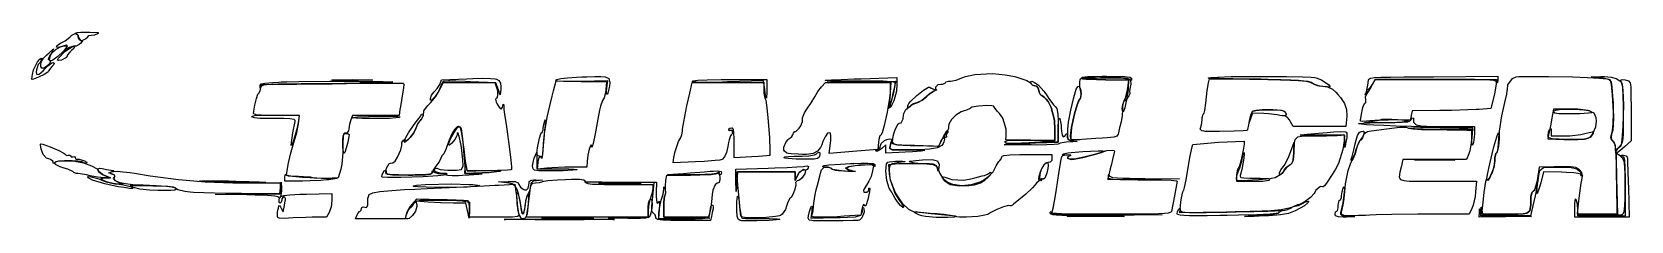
# Model space of a CAD drawing. Extents: x 10 to 1032, y 0 to 121.
import ezdxf

# ---------------------------------------------------------------- set-up
doc = ezdxf.new("R2010")
doc.units = 0

msp = doc.modelspace()

# ---------------------------------------------------------------- linework, layer by layer
for p, q in [((26.258892, 112.228913), (27.63613, 113.337834)), ((27.63613, 113.337834), (28.75, 113.849111)), ((28.75, 113.849111), (31.575227, 115.432611)), ((31.75, 112.507243), (30.20625, 111.968494)), ((31.575227, 115.432611), (34.506091, 117.784122)), ((32.632812, 112.572584), (31.75, 112.507243)), ((33, 112.070016), (32.632812, 112.572584)), ((34.506091, 117.784122), (35.894118, 118.988186)), ((35.894118, 118.988186), (38.073349, 120.032139)), ((38.073349, 120.032139), (38.841501, 119.860984)), ((38.184931, 120.186756), (38.661624, 120.532737)), ((38.227379, 119.824409), (38.184931, 120.186756)), ((38.75, 119.778339), (38.227379, 119.824409)), ((40.619756, 113.011403), (38.660866, 112.084588)), ((38.661624, 120.532737), (39.247833, 120.7415)), ((39.586177, 119.547212), (38.75, 119.778339)), ((38.841501, 119.860984), (39.736282, 119.166722)), ((39.247833, 120.7415), (41.60085, 121.018379)), ((39.841241, 119.013027), (39.586177, 119.547212)), ((39.736282, 119.166722), (40.020861, 118.651223)), ((39.947322, 117.986826), (39.841241, 119.013027)), ((40.425306, 116.572768), (39.947322, 117.986826)), ((40.020861, 118.651223), (40.049959, 117.552315)), ((40.049959, 117.552315), (41.517587, 115.533437)), ((40.897152, 115.765969), (40.425306, 116.572768)), ((41.539322, 113.873383), (40.619756, 113.011403)), ((42.337203, 115.497228), (40.897152, 115.765969)), ((41.517587, 115.533437), (42.354785, 115.440665)), ((42.210252, 114.68802), (41.539322, 113.873383)), ((41.60085, 121.018379), (47.320016, 121.064746)), ((42.644741, 115.523087), (42.210252, 114.68802)), ((43.584064, 115.983283), (42.337203, 115.497228)), ((42.354785, 115.440665), (42.644741, 115.523087)), ((44.522127, 116.476933), (43.584064, 115.983283)), ((45.809368, 117.510728), (44.522127, 116.476933)), ((46, 117.923542), (45.809368, 117.510728)), ((46.660938, 118.520926), (46, 117.923542)), ((48.25, 118.778339), (46.660938, 118.520926)), ((47.320016, 121.064746), (52, 120.836209)), ((50.342961, 119.084226), (48.25, 118.778339)), ((52.607609, 120.116322), (50.342961, 119.084226)), ((52, 120.836209), (52.648239, 120.70039)), ((52.648239, 120.70039), (52.607609, 120.116322)), ((13.940446, 102.051914), (15.456956, 103.727303)), ((15.456956, 103.727303), (16.261041, 104.34934)), ((16.345834, 103.15447), (15.614178, 101.657161)), ((16.261041, 104.34934), (16.655814, 104.094931)), ((16.28319, 101.737131), (17.830183, 104.308438)), ((16.655814, 104.094931), (16.345834, 103.15447)), ((17.830183, 104.308438), (19.945204, 106.450778)), ((19.945204, 106.450778), (21.405928, 107.763027)), ((21.003738, 103.513027), (21.192137, 104.555038)), ((21.527437, 102.983339), (21.003738, 103.513027)), ((21.192137, 104.555038), (22.500214, 106.904337)), ((21.405928, 107.763027), (24.254463, 110.263027)), ((21.743195, 105.181692), (21.475963, 103.321204)), ((21.475963, 103.321204), (21.94095, 102.949377)), ((22.791792, 102.763027), (21.527437, 102.983339)), ((22.495055, 106.807086), (21.743195, 105.181692)), ((22.320574, 102.622621), (21.796935, 101.2187)), ((21.94095, 102.949377), (22.320574, 102.622621)), ((24.254463, 110.263027), (22.495055, 106.807086)), ((22.500214, 106.904337), (25.939628, 110.189446)), ((23.787635, 103.132625), (22.791792, 102.763027)), ((27.024065, 105.518563), (23.787635, 103.132625)), ((25.939628, 110.189446), (28.555628, 111.518718)), ((26.08322, 111.344846), (26.258892, 112.228913)), ((27.190189, 111.093642), (26.08322, 111.344846)), ((26.715188, 103.03294), (27.410945, 104.418151)), ((27.315741, 102.786207), (26.715188, 103.03294)), ((30.564529, 108.831612), (27.024065, 105.518563)), ((28.25, 111.332867), (27.190189, 111.093642)), ((29.197056, 103.06921), (27.315741, 102.786207)), ((27.410945, 104.418151), (29.021417, 106.147045)), ((30.20625, 111.968494), (28.25, 111.332867)), ((28.555628, 111.518718), (30.086208, 111.938092)), ((29.021417, 106.147045), (30.19179, 107.286207)), ((32.442884, 104.816516), (29.197056, 103.06921)), ((30.086208, 111.938092), (32.393899, 112.306192)), ((30.19179, 107.286207), (32.156204, 109.021978)), ((32.78228, 111.549514), (30.564529, 108.831612)), ((32.288132, 109.797863), (31.482579, 109.423152)), ((31.482579, 109.423152), (31.75, 109.791863)), ((31.75, 109.791863), (32.632812, 111.026675)), ((32.156204, 109.021978), (35.619485, 111.390447)), ((33.261888, 110.495134), (32.288132, 109.797863)), ((32.393899, 112.306192), (32.886779, 112.209581)), ((33, 105.846176), (32.442884, 104.816516)), ((32.632812, 111.026675), (33, 112.070016)), ((32.886779, 112.209581), (32.78228, 111.549514)), ((33.216992, 106.430408), (33, 105.846176)), ((34.682227, 108.259668), (33.216992, 106.430408)), ((34.474528, 111.263922), (33.261888, 110.495134)), ((36.893136, 112.121551), (34.474528, 111.263922)), ((35.75, 109.279391), (34.682227, 108.259668)), ((35.619485, 111.390447), (36.69179, 111.731425)), ((37.0661, 110.502743), (35.75, 109.279391)), ((36.69179, 111.731425), (37.494675, 111.618575)), ((37.80121, 112.104761), (36.893136, 112.121551)), ((37.494675, 111.618575), (37.0661, 110.502743)), ((38.660866, 112.084588), (37.80121, 112.104761)), ((10.428845, 91.019472), (10.47051, 92.751113)), ((10.47051, 92.751113), (10.667818, 94.013027)), ((10.667818, 94.013027), (11.44897, 96.99821)), ((11.44897, 96.99821), (13.940446, 102.051914)), ((14.55602, 92.185454), (11.476301, 90.952274)), ((13.390058, 96.963316), (13.191115, 95.494087)), ((13.191115, 95.494087), (13.610911, 93.92422)), ((13.702327, 98.249304), (13.390058, 96.963316)), ((13.610911, 93.92422), (15.062402, 94.169257)), ((14.473809, 100.247351), (13.702327, 98.249304)), ((14.837999, 100.713316), (14.473809, 100.247351)), ((18.109585, 93.93423), (14.55602, 92.185454)), ((15.614178, 101.657161), (14.837999, 100.713316)), ((15.062402, 94.169257), (17.47533, 96.217337)), ((16.031803, 100.013027), (16.28319, 101.737131)), ((16.113188, 99.055794), (16.031803, 100.013027)), ((16.808697, 97.979429), (16.113188, 99.055794)), ((18.106481, 98.01737), (16.808697, 97.979429)), ((17.47533, 96.217337), (19.020379, 97.913811)), ((19.87689, 99.165829), (18.106481, 98.01737)), ((20.615445, 95.449818), (18.109585, 93.93423)), ((19.020379, 97.913811), (20.526643, 99.50072)), ((20.898813, 100.155318), (19.87689, 99.165829)), ((20.526643, 99.50072), (23.162867, 101.458732)), ((21, 95.886171), (20.615445, 95.449818)), ((21.796935, 101.2187), (20.898813, 100.155318)), ((21.172607, 96.399245), (21, 95.886171)), ((22.338135, 98.031972), (21.172607, 96.399245)), ((23.1875, 98.950527), (22.338135, 98.031972)), ((23.162867, 101.458732), (23.985147, 101.601311)), ((24.168989, 100.021895), (23.1875, 98.950527)), ((23.985147, 101.601311), (24.54548, 101.273072)), ((24.54548, 101.273072), (24.168989, 100.021895)), ((352.511246, 91.761649), (358.29487, 92.179721)), ((358.29487, 92.179721), (361.720498, 92.356844)), ((361.720498, 92.356844), (364.857842, 92.495905)), ((364.857842, 92.495905), (370.03124, 92.666498)), ((370.03124, 92.666498), (373.883675, 92.643919)), ((373.883675, 92.643919), (376.592052, 92.368409)), ((376.592052, 92.368409), (378.896487, 91.350173)), ((604.486481, 91.756134), (606.760068, 92.67968)), ((606.760068, 92.67968), (612.788791, 93.99104)), ((612.788791, 93.99104), (624.128498, 94.513776)), ((624.128498, 94.513776), (632.124856, 93.817756)), ((632.124856, 93.817756), (638.428741, 92.607449)), ((638.428741, 92.607449), (645.952564, 90.190628)), ((680.394419, 91.199086), (681.622094, 92.184518)), ((681.622094, 92.184518), (684.891125, 92.633755)), ((684.891125, 92.633755), (689.604622, 92.74552)), ((689.604622, 92.74552), (694.18322, 92.762179)), ((694.18322, 92.762179), (696.975249, 92.763027)), ((696.975249, 92.763027), (699.565258, 92.76092)), ((699.565258, 92.76092), (703.883829, 92.738393)), ((703.883829, 92.738393), (708.466634, 92.630439)), ((708.466634, 92.630439), (711.763585, 92.268609)), ((711.763585, 92.268609), (712.856425, 91.546778)), ((762.178714, 91.821891), (763.543701, 92.036788)), ((763.543701, 92.036788), (767.786478, 92.306367)), ((767.786478, 92.306367), (776.635308, 92.56561)), ((776.635308, 92.56561), (787.86625, 92.707975)), ((787.86625, 92.707975), (800.098594, 92.730877)), ((800.098594, 92.730877), (811.951628, 92.63173)), ((811.951628, 92.63173), (822.04464, 92.40795)), ((822.04464, 92.40795), (827.6288, 92.15677)), ((827.6288, 92.15677), (830.082446, 91.949022)), ((830.082446, 91.949022), (830.86381, 91.832938)), ((868.183029, 91.913719), (872.170096, 92.131055)), ((872.170096, 92.131055), (878.268945, 92.28098)), ((878.268945, 92.28098), (886.93594, 92.38837)), ((886.93594, 92.38837), (898.627444, 92.478102)), ((898.627444, 92.478102), (905.75, 92.52412)), ((905.75, 92.52412), (947, 92.785213)), ((947, 92.785213), (946.883999, 90.02412)), ((956.300245, 91.447728), (958.717816, 92.369867)), ((958.717816, 92.369867), (960.320127, 92.549833)), ((960.320127, 92.549833), (966.12982, 92.761122)), ((966.12982, 92.761122), (979.311224, 92.754764)), ((979.311224, 92.754764), (994.579574, 92.437754)), ((994.579574, 92.437754), (1004.099393, 92.096776)), ((1004.099393, 92.096776), (1011.818998, 91.682147)), ((1006.5, 92.468984), (1012.6849, 92.616006)), ((1012, 91.855485), (1006.5, 92.468984)), ((1012.6849, 92.616006), (1015.107379, 92.613739)), ((1015.107379, 92.613739), (1019.237343, 92.228292)), ((1019.237343, 92.228292), (1022.449018, 91.325107)), ((10.589619, 90.763027), (10.428845, 91.019472)), ((11.476301, 90.952274), (10.589619, 90.763027)), ((154.718686, 81.342097), (155.058597, 81.763027)), ((155.058597, 81.763027), (155.411644, 81.987123)), ((155.411644, 81.987123), (156.160922, 83.50033)), ((156.116001, 86.35935), (156.12935, 87.022422)), ((156.193199, 85.394553), (156.116001, 86.35935)), ((156.12935, 87.022422), (156.840177, 87.939077)), ((156.160922, 83.50033), (156.464866, 84.603063)), ((156.457463, 85.234921), (156.193199, 85.394553)), ((156.689326, 86.013027), (156.457463, 85.234921)), ((156.464866, 84.603063), (157.088643, 87.443099)), ((156.985158, 86.552332), (156.689326, 86.013027)), ((156.840177, 87.939077), (159.255892, 88.490793)), ((158.375339, 87.14038), (156.985158, 86.552332)), ((157.088643, 87.443099), (202.256861, 88.057189)), ((160.334614, 87.409852), (158.375339, 87.14038)), ((159.255892, 88.490793), (164.32775, 88.894824)), ((163.441104, 87.601047), (160.334614, 87.409852)), ((167.970148, 87.73091), (163.441104, 87.601047)), ((164.32775, 88.894824), (168.157002, 89.10935)), ((174.197081, 87.816388), (167.970148, 87.73091)), ((168.157002, 89.10935), (169.574875, 89.175002)), ((169.574875, 89.175002), (173.323813, 89.295027)), ((173.323813, 89.295027), (180.870671, 89.443227)), ((182.397241, 87.874427), (174.197081, 87.816388)), ((180.870671, 89.443227), (200.515926, 89.601004)), ((187.323324, 87.898453), (182.397241, 87.874427)), ((200.302862, 88.00501), (187.323324, 87.898453)), ((219.398431, 88.312937), (200.302862, 88.00501)), ((200.515926, 89.601004), (214.907002, 89.582481)), ((201.935181, 90.329837), (202.52937, 90.444667)), ((204.84314, 90.242882), (201.935181, 90.329837)), ((202.256861, 88.057189), (211.338555, 88.172196)), ((202.52937, 90.444667), (204.25, 90.50924)), ((204.25, 90.50924), (215, 90.641838)), ((210.900513, 90.194351), (204.84314, 90.242882)), ((215, 90.18779), (210.900513, 90.194351)), ((211.338555, 88.172196), (227.535618, 88.32979)), ((214.907002, 89.582481), (220.08019, 89.553985)), ((215, 90.641838), (225.75, 90.50924)), ((219.099487, 90.194351), (215, 90.18779)), ((225.15686, 90.242882), (219.099487, 90.194351)), ((229.670027, 88.577736), (219.398431, 88.312937)), ((220.08019, 89.553985), (228.632924, 89.495574)), ((228.064819, 90.329837), (225.15686, 90.242882)), ((225.75, 90.50924), (227.47063, 90.444667)), ((227.47063, 90.444667), (228.064819, 90.329837)), ((227.535618, 88.32979), (237.226811, 88.381309)), ((228.632924, 89.495574), (234.891156, 89.430761)), ((233.5, 88.717907), (229.670027, 88.577736)), ((235.8397, 88.821168), (233.5, 88.717907)), ((234.891156, 89.430761), (238.971312, 89.354131)), ((239.307587, 88.999203), (235.8397, 88.821168)), ((237.226811, 88.381309), (242.167285, 88.382329)), ((238.971312, 89.354131), (240.989819, 89.26027)), ((241.063102, 89.143766), (239.307587, 88.999203)), ((240.989819, 89.26027), (241.063102, 89.143766)), ((242.167285, 88.382329), (245.673408, 88.355707)), ((245.673408, 88.355707), (247.558239, 88.300603)), ((247.55316, 84.034479), (247.167801, 81.55798)), ((247.908254, 87.606522), (247.55316, 84.034479)), ((247.558239, 88.300603), (247.834253, 88.262107)), ((247.834253, 88.262107), (247.908254, 87.606522)), ((265.694613, 80.840567), (267.36464, 82.835213)), ((267.36464, 82.835213), (269.389438, 85.005348)), ((270.207676, 83.050442), (267.942974, 79.800801)), ((268.351804, 79.990343), (271.027684, 84.320214)), ((269.389438, 85.005348), (270.93701, 87.610956)), ((271.519911, 86.001559), (270.207676, 83.050442)), ((270.93701, 87.610956), (272.14474, 90.526673)), ((271.027684, 84.320214), (273.178413, 88.763027)), ((272.266458, 88.120323), (271.519911, 86.001559)), ((272.14474, 90.526673), (288.32237, 91.228547)), ((273.171103, 89.368774), (272.266458, 88.120323)), ((273.708684, 89.480364), (273.171103, 89.368774)), ((273.178413, 88.763027), (289.613957, 88.763027)), ((276.537085, 89.596213), (273.708684, 89.480364)), ((281.228881, 89.571458), (276.537085, 89.596213)), ((287.214958, 89.4091), (281.228881, 89.571458)), ((290.515504, 89.277259), (287.214958, 89.4091)), ((288.32237, 91.228547), (292.121575, 91.374589)), ((289.613957, 88.763027), (306.049502, 88.763027)), ((306.842673, 88.55706), (290.515504, 89.277259)), ((292.121575, 91.374589), (298.51747, 91.502747)), ((298.51747, 91.502747), (303.275363, 91.412989)), ((303.275363, 91.412989), (306.353677, 91.106099)), ((306.049502, 88.763027), (307.024751, 86.197927)), ((306.353677, 91.106099), (307.25, 90.871474)), ((307.865246, 85.910043), (306.842673, 88.55706)), ((307.024751, 86.197927), (307.742445, 83.635387)), ((307.25, 90.871474), (308.749378, 90.154622)), ((307.742445, 83.635387), (307.884151, 80.284077)), ((308.716715, 83.453088), (307.865246, 85.910043)), ((309.327908, 81.263027), (308.716715, 83.453088)), ((308.749378, 90.154622), (309.768178, 88.426956)), ((309.804232, 82.647503), (309.50794, 80.902675)), ((309.768178, 88.426956), (309.905908, 86.170078)), ((309.883999, 84.537778), (309.804232, 82.647503)), ((309.905908, 86.170078), (309.883999, 84.537778)), ((342.763027, 80.042782), (343.644893, 83.537234)), ((343.644893, 83.537234), (345.2352, 89.811442)), ((345.149477, 90.144834), (345.283143, 90.459916)), ((346.391714, 89.705733), (345.149477, 90.144834)), ((345.2352, 89.811442), (361.335121, 89.537234)), ((345.283143, 90.459916), (345.816389, 90.73966)), ((345.816389, 90.73966), (348.294433, 91.275014)), ((350.057045, 89.498139), (346.391714, 89.705733)), ((348.294433, 91.275014), (352.511246, 91.761649)), ((356.637876, 89.494164), (350.057045, 89.498139)), ((361.17548, 89.559818), (356.637876, 89.494164)), ((378.284675, 89.85661), (361.17548, 89.559818)), ((361.335121, 89.537234), (377.435041, 89.263027)), ((376.904239, 82.302728), (376.022022, 79.105853)), ((377.129437, 84.308861), (376.904239, 82.302728)), ((377.435041, 89.263027), (377.129437, 84.308861)), ((377.436793, 83.262642), (377.632739, 85.10022)), ((377.557228, 81.272813), (377.436793, 83.262642)), ((377.632739, 85.10022), (378.284675, 89.85661)), ((378.253906, 82.002161), (377.862542, 81.303428)), ((379.054588, 84.71569), (378.253906, 82.002161)), ((378.896487, 91.350173), (379.615976, 88.549502)), ((379.365288, 86.396269), (379.054588, 84.71569)), ((379.615976, 88.549502), (379.365288, 86.396269)), ((428.796068, 73.950967), (430.617667, 82.013027)), ((430.617667, 82.013027), (432.215439, 88.763027)), ((432.215439, 88.763027), (455.107719, 88.763027)), ((432.401922, 89.604333), (432.901795, 89.890968)), ((432.494594, 89.312339), (432.401922, 89.604333)), ((434.655051, 88.936758), (432.494594, 89.312339)), ((432.901795, 89.890968), (435.869026, 90.333473)), ((439.904385, 88.829772), (434.655051, 88.936758)), ((435.869026, 90.333473), (441.715988, 90.613922)), ((446.197194, 88.919097), (439.904385, 88.829772)), ((441.715988, 90.613922), (450.750379, 90.747074)), ((451.642292, 89.056782), (446.197194, 88.919097)), ((450.750379, 90.747074), (456.559017, 90.763027)), ((454.765425, 89.148543), (451.642292, 89.056782)), ((477.84504, 89.851447), (454.765425, 89.148543)), ((455.107719, 88.763027), (478, 88.763027)), ((456.559017, 90.763027), (480, 90.763027)), ((478.537743, 84.307237), (477.84504, 89.851447)), ((478, 88.763027), (478, 83.963027)), ((478, 83.963027), (478.088714, 82.010563)), ((478.088714, 82.010563), (478.687751, 78.854026)), ((478.837068, 82.154524), (478.537743, 84.307237)), ((479.411163, 79.2005), (478.837068, 82.154524)), ((479.969639, 82.433339), (479.764625, 79.236464)), ((480, 84.763027), (479.969639, 82.433339)), ((480, 90.763027), (480, 84.763027)), ((510.484769, 79.763027), (512.471952, 83.042714)), ((512.471952, 83.042714), (514.801253, 86.013027)), ((514.801253, 86.013027), (517.374182, 88.763027)), ((517.083333, 90.136547), (517.631364, 90.226103)), ((517.462264, 90.061515), (517.083333, 90.136547)), ((517.374182, 88.763027), (538.272418, 88.763027)), ((520.735555, 89.928083), (517.462264, 90.061515)), ((517.631364, 90.226103), (521.214925, 90.466968)), ((518.5, 89.306824), (540.358408, 89.534925)), ((538.75, 89.01422), (518.5, 89.306824)), ((526.754354, 89.827043), (520.735555, 89.928083)), ((521.214925, 90.466968), (527.481689, 90.7605)), ((534.788582, 89.77065), (526.754354, 89.827043)), ((527.481689, 90.7605), (535.671501, 91.071092)), ((539.333333, 89.763027), (534.788582, 89.77065)), ((535.671501, 91.071092), (540.25, 91.22166)), ((538.272418, 88.763027), (559.170654, 88.763027)), ((559, 88.721616), (538.75, 89.01422)), ((542.469299, 89.759582), (539.333333, 89.763027)), ((540.25, 91.22166), (563, 91.933252)), ((540.358408, 89.534925), (562.216816, 89.763027)), ((547.917203, 89.730302), (542.469299, 89.759582)), ((554.185253, 89.621769), (547.917203, 89.730302)), ((559.426429, 89.332285), (554.185253, 89.621769)), ((558.732102, 82.513027), (558.345473, 78.843094)), ((559.170654, 88.763027), (558.732102, 82.513027)), ((558.921332, 80.998279), (559, 83.307421)), ((559, 83.307421), (559, 88.721616)), ((561.717377, 88.843588), (559.426429, 89.332285)), ((559.68152, 77.709872), (560.950092, 82.536522)), ((560.504622, 81.933849), (560.016342, 79.530464)), ((561.397449, 86.187059), (560.504622, 81.933849)), ((560.950092, 82.536522), (561.811763, 86.943257)), ((562.66195, 83.19033), (561.096723, 77.014611)), ((561.692027, 87.513027), (561.397449, 86.187059)), ((562.216816, 89.763027), (561.692027, 87.513027)), ((561.964871, 88.513027), (561.717377, 88.843588)), ((561.811763, 86.943257), (561.964871, 88.513027)), ((563, 87.790959), (562.66195, 83.19033)), ((563, 91.933252), (563, 87.790959)), ((575.694601, 80.519685), (580.047073, 83.940673)), ((580.047073, 83.940673), (583.281161, 85.85835)), ((584.291741, 81.856199), (581.791032, 79.595451)), ((581.845713, 79.655319), (584.23709, 81.820152)), ((583.281161, 85.85835), (583.960945, 85.846411)), ((583.960945, 85.846411), (584.929152, 85.109275)), ((584.23709, 81.820152), (586.259275, 83.084419)), ((586.5, 83.267003), (584.291741, 81.856199)), ((584.929152, 85.109275), (586.5, 84.533467)), ((586.259275, 83.084419), (587.464253, 83.752868)), ((586.5, 84.533467), (588.5, 84.072543)), ((588.5, 84.072543), (586.5, 83.267003)), ((587.464253, 83.752868), (587.890854, 84.485201)), ((587.830515, 86.018048), (589.322612, 87.591095)), ((587.890854, 84.485201), (587.830515, 86.018048)), ((589.322612, 87.591095), (591, 87.763027)), ((591, 87.763027), (592.164844, 87.841933)), ((592.164844, 87.841933), (593.763281, 88.374745)), ((593.763281, 88.374745), (594, 88.763027)), ((594, 88.763027), (594.259488, 89.151308)), ((594.259488, 89.151308), (596.011673, 89.68412)), ((596.011673, 89.68412), (597.288558, 89.763027)), ((597.288558, 89.763027), (600.759478, 90.348502)), ((600.759478, 90.348502), (604.486481, 91.756134)), ((645.952564, 90.190628), (648.631424, 88.551394)), ((648.350312, 89.318332), (649.159936, 89.578354)), ((648.638374, 88.263027), (648.350312, 89.318332)), ((648.631424, 88.551394), (649, 87.819257)), ((649.60831, 87.203652), (648.638374, 88.263027)), ((649, 87.819257), (649.594844, 87.073294)), ((649.159936, 89.578354), (650.803933, 88.868551)), ((649.594844, 87.073294), (651.025, 86.763027)), ((651.131989, 86.763027), (649.60831, 87.203652)), ((650.803933, 88.868551), (652.028289, 88.248398)), ((651.025, 86.763027), (651.986458, 86.59636)), ((652.028439, 86.587063), (651.131989, 86.763027)), ((651.986458, 86.59636), (653.2625, 85.138027)), ((652.028289, 88.248398), (653.452936, 87.207739)), ((653.268078, 85.110136), (652.028439, 86.587063)), ((653.2625, 85.138027), (653.65, 83.763027)), ((653.65, 83.763027), (653.268078, 85.110136)), ((653.452936, 87.207739), (656.954071, 83.344848)), ((653.65, 83.763027), (653.948425, 82.598183)), ((653.948425, 82.598183), (653.65, 83.763027)), ((653.948425, 82.598183), (654.710105, 80.999745)), ((654.710105, 80.999745), (653.948425, 82.598183)), ((656.954071, 83.344848), (658.599335, 80.998398)), ((675.884372, 78.309118), (677.09909, 83.013027)), ((677.09909, 83.013027), (677.56601, 84.563431)), ((677.56601, 84.563431), (678.511702, 86.360229)), ((678.511702, 86.360229), (679.420114, 86.415137)), ((679.420114, 86.415137), (680.227542, 84.724305)), ((679.775693, 89.184426), (680.067084, 90.439471)), ((679.888549, 85.866431), (679.775693, 89.184426)), ((680.286673, 83.983506), (679.888549, 85.866431)), ((680.067084, 90.439471), (680.394419, 91.199086)), ((680.227542, 84.724305), (680.573481, 83.223033)), ((680.787755, 81.804065), (680.286673, 83.983506)), ((680.547615, 79.124422), (680.787755, 81.804065)), ((680.573481, 83.223033), (680.791849, 81.503292)), ((681.370725, 91.377027), (681.149698, 91.279996)), ((681.149698, 91.279996), (681.370242, 91.377027)), ((681.149698, 91.279996), (681.545229, 91.178629)), ((681.547785, 91.178591), (681.149698, 91.279996)), ((681.370242, 91.377027), (683.546837, 91.549578)), ((683.550892, 91.549578), (681.370725, 91.377027)), ((681.545229, 91.178629), (683.925828, 90.973999)), ((683.947291, 90.973687), (681.547785, 91.178591)), ((683.546837, 91.549578), (687.625188, 91.680242)), ((687.635642, 91.680242), (683.550892, 91.549578)), ((683.925828, 90.973999), (690.541064, 90.705106)), ((690.617671, 90.703993), (683.947291, 90.973687)), ((687.625188, 91.680242), (693.110592, 91.753168)), ((693.129496, 91.753168), (687.635642, 91.680242)), ((690.541064, 90.705106), (696.257831, 90.584493)), ((696.383063, 90.582674), (690.617671, 90.703993)), ((693.110592, 91.753168), (696.226345, 91.763027)), ((696.25, 91.763027), (693.129496, 91.753168)), ((696.226345, 91.763027), (699.23207, 91.759965)), ((700.236618, 91.747253), (696.25, 91.763027)), ((696.257831, 90.584493), (710.882935, 90.372021)), ((711.133398, 90.368382), (696.383063, 90.582674)), ((699.23207, 91.759965), (704.158251, 91.711643)), ((706.309178, 91.611401), (700.236618, 91.747253)), ((704.158251, 91.711643), (707.780107, 91.5541)), ((710.123849, 91.315005), (706.309178, 91.611401)), ((707.780107, 91.5541), (710.268884, 91.223791)), ((708.973615, 79.009866), (710.074778, 83.140771)), ((710.544725, 82.497321), (709.953773, 79.764064)), ((710.074778, 83.140771), (710.44945, 85.315704)), ((712.012245, 90.832298), (710.123849, 91.315005)), ((710.268884, 91.223791), (712.252124, 90.265385)), ((710.44945, 85.315704), (711.133398, 90.368382)), ((710.691467, 84.675101), (710.544725, 82.497321)), ((710.882935, 90.372021), (710.691467, 84.675101)), ((711.749436, 84.694248), (711.587393, 82.811751)), ((711.587393, 82.811751), (711.733894, 82.362466)), ((711.733894, 82.362466), (711.77641, 81.555493)), ((712.038021, 85.895599), (711.749436, 84.694248)), ((712.337719, 90.513027), (712.012245, 90.832298)), ((712.528949, 87.789734), (712.038021, 85.895599)), ((712.252124, 90.265385), (712.528949, 87.789734)), ((712.549351, 90.129106), (712.337719, 90.513027)), ((712.852383, 90.388847), (712.549351, 90.129106)), ((712.921053, 91.013027), (712.852383, 90.388847)), ((712.856425, 91.546778), (712.921053, 91.013027)), ((760.843546, 79.569889), (761.255808, 83.646239)), ((761.255808, 83.646239), (761.98118, 88.526884)), ((761.98118, 88.526884), (762.449328, 90.419751)), ((762, 91.70401), (762.178714, 91.821891)), ((762.264187, 91.119356), (762, 91.70401)), ((762.899361, 91.200828), (762.264187, 91.119356)), ((762.449328, 90.419751), (762.656465, 90.819492)), ((762.656465, 90.819492), (762.902988, 90.9231)), ((763.155215, 91.252867), (762.899361, 91.200828)), ((762.902988, 90.9231), (764.195144, 91.090427)), ((764.595495, 91.325757), (763.155215, 91.252867)), ((764.195144, 91.090427), (768.038596, 91.24153)), ((768.826967, 91.359641), (764.595495, 91.325757)), ((768.038596, 91.24153), (776.460422, 91.256098)), ((777.633841, 91.271034), (768.826967, 91.359641)), ((776.460422, 91.256098), (788.288477, 91.056435)), ((789.078509, 91.03938), (777.633841, 91.271034)), ((788.288477, 91.056435), (795.356422, 90.876053)), ((795.45618, 90.87327), (789.078509, 91.03938)), ((795.356422, 90.876053), (800.035218, 90.742335)), ((800.234016, 90.737006), (795.45618, 90.87327)), ((800.035218, 90.742335), (808.046286, 90.490472)), ((808.360944, 90.483068), (800.234016, 90.737006)), ((808.046286, 90.490472), (814.415203, 90.248309)), ((814.756661, 90.24098), (808.360944, 90.483068)), ((814.415203, 90.248309), (819.325822, 90.00257)), ((819.629708, 89.995214), (814.756661, 90.24098)), ((819.325822, 90.00257), (824.35963, 89.598208)), ((823.188623, 89.730245), (819.629708, 89.995214)), ((825.641945, 89.430547), (823.188623, 89.730245)), ((824.35963, 89.598208), (827.683321, 88.922615)), ((827.705121, 88.881917), (825.641945, 89.430547)), ((827.683321, 88.922615), (828.306819, 88.496469)), ((828.306819, 88.427468), (827.705121, 88.881917)), ((828.306819, 88.496469), (829.202237, 87.867272)), ((829.085734, 87.7906), (828.306819, 88.427468)), ((831.852726, 86.754109), (829.085734, 87.7906)), ((829.202237, 87.867272), (832.755506, 86.767912)), ((830.86381, 91.832938), (834.342374, 90.523175)), ((833.5, 86.482147), (831.852726, 86.754109)), ((832.755506, 86.767912), (835, 86.425641)), ((835.169691, 86.320204), (833.5, 86.482147)), ((834.342374, 90.523175), (839.035115, 87.414776)), ((835, 86.425641), (838.072, 85.979181)), ((838.08805, 86.026615), (835.169691, 86.320204)), ((838.072, 85.979181), (841.281121, 84.565612)), ((838.977273, 85.93113), (838.08805, 86.026615)), ((839.810539, 86.037007), (838.977273, 85.93113)), ((839.035115, 87.414776), (839.810539, 86.037007)), ((841.281121, 84.565612), (843.416041, 82.632323)), ((843.416041, 82.632323), (844.720806, 81.241122)), ((862.221152, 81.07356), (862.535311, 81.820161)), ((862.535311, 81.820161), (862.992528, 82.919994)), ((864.562584, 83.820999), (862.799499, 81.157478)), ((862.992528, 82.919994), (863.864583, 87.164707)), ((863.003471, 81.26721), (863.611321, 82.613761)), ((863.209102, 84.308966), (863.351492, 84.608781)), ((863.431581, 83.87373), (863.209102, 84.308966)), ((863.351492, 84.608781), (863.703498, 84.446275)), ((863.611321, 82.613761), (863.431581, 83.87373)), ((863.703498, 84.446275), (864.244146, 84.477205)), ((863.864583, 87.164707), (864.269854, 90.263027)), ((864.244146, 84.477205), (865.779665, 85.993318)), ((864.269854, 90.263027), (864.459535, 90.912204)), ((864.459535, 90.912204), (865.851384, 91.604095)), ((865.692314, 85.76201), (864.562584, 83.820999)), ((868.5, 90.760993), (865.692314, 85.76201)), ((865.779665, 85.993318), (866.585411, 87.291766)), ((865.851384, 91.604095), (868.183029, 91.913719)), ((866.585411, 87.291766), (868.454808, 90.763027)), ((868.454808, 90.763027), (907.227404, 90.763027)), ((907.176676, 90.76201), (868.5, 90.760993)), ((913.54321, 90.760417), (907.176676, 90.76201)), ((907.227404, 90.763027), (946, 90.763027)), ((924.117827, 90.74052), (913.54321, 90.760417)), ((932.117169, 90.684816), (924.117827, 90.74052)), ((937.904428, 90.577073), (932.117169, 90.684816)), ((941.842797, 90.401058), (937.904428, 90.577073)), ((944.295468, 90.140541), (941.842797, 90.401058)), ((945.983278, 89.555815), (944.295468, 90.140541)), ((945.733643, 86.432363), (944.801221, 81.503847)), ((945.902037, 88.013027), (945.733643, 86.432363)), ((946, 90.763027), (945.902037, 88.013027)), ((946.310674, 89.013027), (945.983278, 89.555815)), ((946.508467, 88.480795), (946.310674, 89.013027)), ((946.803835, 89.001695), (946.508467, 88.480795)), ((946.883999, 90.02412), (946.803835, 89.001695)), ((952.563773, 81.353762), (952.94805, 83.675595)), ((952.94805, 83.675595), (953, 84.344199)), ((953, 84.344199), (953.385355, 87.356315)), ((953.385355, 87.356315), (956.300245, 91.447728)), ((1011.818998, 91.682147), (1016.647294, 91.219636)), ((1014.225263, 91.559779), (1012, 91.855485)), ((1017.761541, 90.844659), (1014.225263, 91.559779)), ((1016.647294, 91.219636), (1017.636232, 90.978477)), ((1017.636232, 90.978477), (1018.296273, 90.547366)), ((1018.637002, 90.513325), (1017.761541, 90.844659)), ((1018.296273, 90.547366), (1019.229853, 89.101081)), ((1018.970146, 90.006245), (1018.637002, 90.513325)), ((1019.570954, 87.472134), (1018.970146, 90.006245)), ((1019.229853, 89.101081), (1019.818411, 85.969984)), ((1020.268195, 80.894824), (1019.570954, 87.472134)), ((1019.818411, 85.969984), (1020.266323, 80.066804)), ((1022.449018, 91.325107), (1024.784444, 89.892364)), ((1024.784444, 89.892364), (1025.636702, 88.973712)), ((1025.570121, 90.417415), (1026.369704, 90.779133)), ((1025.755397, 89.340921), (1025.570121, 90.417415)), ((1025.636702, 88.973712), (1025.967237, 88.301036)), ((1026.169599, 88.513027), (1025.755397, 89.340921)), ((1025.967237, 88.301036), (1026.47165, 85.60253)), ((1026.496297, 87.508079), (1026.169599, 88.513027)), ((1026.369704, 90.779133), (1028.306974, 90.495212)), ((1026.47165, 85.60253), (1026.788522, 80.774744)), ((1026.97956, 83.635113), (1026.496297, 87.508079)), ((1027.304536, 74.626928), (1026.97956, 83.635113)), ((1028.306974, 90.495212), (1029.75, 90.132741)), ((1029.75, 90.132741), (1030.487744, 89.892148)), ((1030.487744, 89.892148), (1031.443136, 88.64299)), ((1031.443136, 88.64299), (1031.806037, 86.153779)), ((1031.806037, 86.153779), (1031.927876, 83.33587)), ((1031.927876, 83.33587), (1031.983697, 79.330365)), ((152.10164, 70.503944), (152.776291, 74.425661)), ((152.776291, 74.425661), (153.771725, 78.548118)), ((153.771725, 78.548118), (154.718686, 81.342097)), ((245.500775, 71.513027), (244.909374, 67.763027)), ((245.815278, 73.465793), (245.500775, 71.513027)), ((246.703491, 78.817869), (245.815278, 73.465793)), ((247.167801, 81.55798), (246.703491, 78.817869)), ((261.234306, 71.469946), (263.399377, 74.164479)), ((263.399377, 74.164479), (264.938478, 75.819069)), ((264.938478, 75.819069), (268.351804, 79.990343)), ((265, 78.656881), (265.694613, 80.840567)), ((265.073302, 77.467404), (265, 78.656881)), ((265.803869, 77.44688), (265.073302, 77.467404)), ((267.027337, 78.734416), (265.803869, 77.44688)), ((267.942974, 79.800801), (267.027337, 78.734416)), ((306.918602, 78.569227), (306.581625, 78.201373)), ((306.581625, 78.201373), (306.96303, 76.382321)), ((307.36247, 78.886414), (306.918602, 78.569227)), ((306.96303, 76.382321), (307.668602, 74.992217)), ((307.884151, 80.284077), (307.36247, 78.886414)), ((307.668602, 74.992217), (308.421491, 73.733345)), ((308.421491, 73.733345), (309.611108, 72.206153)), ((309.50794, 80.902675), (309.327908, 81.263027)), ((309.611108, 72.206153), (310.460686, 71.977788)), ((310.460686, 71.977788), (311.068033, 73.021957)), ((311.068033, 73.021957), (311.311434, 74.013027)), ((311.311434, 74.013027), (311.53605, 74.973161)), ((311.53605, 74.973161), (311.795918, 74.623277)), ((311.795918, 74.623277), (311.868482, 73.263027)), ((311.868482, 73.263027), (311.977996, 71.664199)), ((311.977996, 71.664199), (312.494982, 67.135292)), ((339.5931, 66.781785), (341.263532, 73.982778)), ((341.263532, 73.982778), (342.763027, 80.042782)), ((373.579931, 73.675237), (373.060753, 71.263027)), ((374.865559, 77.429346), (373.579931, 73.675237)), ((375.473662, 78.308861), (374.865559, 77.429346)), ((376.022022, 79.105853), (375.473662, 78.308861)), ((377.862542, 81.303428), (377.557228, 81.272813)), ((426.77429, 63.698725), (428.796068, 73.950967)), ((478.687751, 78.854026), (479.124293, 78.038734)), ((479.124293, 78.038734), (479.317447, 77.488876)), ((479.317447, 77.488876), (479.785191, 74.439974)), ((479.615223, 78.763027), (479.411163, 79.2005)), ((479.764625, 79.236464), (479.615223, 78.763027)), ((479.785191, 74.439974), (480.582856, 66.46354)), ((503.972808, 69.530492), (505.417265, 71.69261)), ((505.417265, 71.69261), (508.276974, 75.948592)), ((508.276974, 75.948592), (510.484769, 79.763027)), ((558.345473, 78.843094), (556.851486, 69.973849)), ((557.229316, 72.132085), (557.8917, 73.015463)), ((557.56524, 72.157813), (557.229316, 72.132085)), ((558.664026, 73.074613), (557.56524, 72.157813)), ((557.63887, 73.190414), (557.674199, 74.265687)), ((557.935745, 73.223315), (557.63887, 73.190414)), ((557.674199, 74.265687), (558.003023, 75.270978)), ((557.8917, 73.015463), (558.406494, 73.986922)), ((558.387543, 73.898751), (557.935745, 73.223315)), ((558.003023, 75.270978), (558.39013, 76.716361)), ((559.496111, 77.259279), (558.387543, 73.898751)), ((558.39013, 76.716361), (558.921332, 80.998279)), ((558.406494, 73.986922), (559.68152, 77.709872)), ((559.543372, 74.044709), (558.664026, 73.074613)), ((560.016342, 79.530464), (559.496111, 77.259279)), ((561.096723, 77.014611), (559.543372, 74.044709)), ((567.383693, 69.05258), (568.782091, 71.536301)), ((568.782091, 71.536301), (572.852583, 74.785948)), ((569.749842, 73.16479), (570.147986, 74.478454)), ((570.147995, 72.743441), (569.749842, 73.16479)), ((570.147986, 74.478454), (570.693997, 75.418759)), ((571.187793, 73.378066), (570.147995, 72.743441)), ((570.693997, 75.418759), (571.880922, 76.897907)), ((571.899982, 74.142512), (571.187793, 73.378066)), ((571.880922, 76.897907), (575.694601, 80.519685)), ((573.595262, 75.294117), (571.899982, 74.142512)), ((572.852583, 74.785948), (576.345713, 76.147552)), ((576.063459, 76.125718), (573.595262, 75.294117)), ((578.991108, 77.393987), (576.063459, 76.125718)), ((576.345713, 76.147552), (579.135195, 77.467378)), ((581.791032, 79.595451), (578.991108, 77.393987)), ((579.135195, 77.467378), (581.845713, 79.655319)), ((609.740057, 72.23245), (607.503588, 71.227537)), ((610.172564, 72.64237), (609.740057, 72.23245)), ((610.941707, 73.069655), (610.172564, 72.64237)), ((615.066138, 73.759432), (610.941707, 73.069655)), ((620.429755, 74.092368), (615.066138, 73.759432)), ((623.671054, 74.008908), (620.429755, 74.092368)), ((624.838533, 73.756056), (623.671054, 74.008908)), ((625, 73.562753), (624.838533, 73.756056)), ((625.27426, 72.909764), (625, 73.562753)), ((627.126191, 70.450046), (625.27426, 72.909764)), ((654.710105, 80.999745), (655.079545, 80.763027)), ((655.079545, 80.763027), (654.710105, 80.999745)), ((655.079545, 80.763027), (655.599662, 80.565008)), ((655.599662, 80.565008), (655.079545, 80.763027)), ((655.599662, 80.565008), (657.378773, 79.227888)), ((657.378773, 79.227888), (655.599662, 80.565008)), ((657.378773, 79.227888), (658.418641, 78.253477)), ((658.418641, 78.253477), (657.378773, 79.227888)), ((658.418641, 78.253477), (659.614434, 76.796533)), ((659.615253, 76.795597), (658.418641, 78.253477)), ((658.599335, 80.998398), (660.161773, 78.630301)), ((659.614434, 76.796533), (661.647835, 72.778297)), ((661.64909, 72.775392), (659.615253, 76.795597)), ((660.161773, 78.630301), (663.103628, 74.621246)), ((661.647835, 72.778297), (663.596142, 64.718253)), ((663.596544, 64.707668), (661.64909, 72.775392)), ((663.103628, 74.621246), (664.120705, 73.474072)), ((664.120705, 73.474072), (665.091576, 72.171929)), ((665.091576, 72.171929), (665.828649, 68.623987)), ((674.125898, 71.096481), (675.884372, 78.309118)), ((678.073621, 74.600247), (676.392967, 68.805182)), ((676.406605, 68.837391), (678.114569, 74.651383)), ((679.17204, 77.209119), (678.073621, 74.600247)), ((678.114569, 74.651383), (679.235622, 77.280149)), ((679.678366, 77.960119), (679.17204, 77.209119)), ((679.235622, 77.280149), (679.754411, 78.044147)), ((680.357031, 78.946737), (679.678366, 77.960119)), ((679.754411, 78.044147), (680.547615, 79.124422)), ((680.791849, 81.503292), (680.357031, 78.946737)), ((707, 72.14602), (707.406183, 74.857651)), ((707.036441, 71.161175), (707, 72.14602)), ((707.178821, 73.734292), (707.16915, 71.1262)), ((707.864326, 76.589152), (707.178821, 73.734292)), ((707.406183, 74.857651), (708.382751, 77.562687)), ((708.260042, 71.546068), (707.732261, 70.241413)), ((708.625508, 77.325896), (707.864326, 76.589152)), ((708.53136, 72.62772), (708.260042, 71.546068)), ((708.382751, 77.562687), (708.973615, 79.009866)), ((708.998117, 74.753251), (708.53136, 72.62772)), ((709.060542, 77.22561), (708.625508, 77.325896)), ((709.462231, 76.865055), (708.998117, 74.753251)), ((709.365035, 77.140492), (709.060542, 77.22561)), ((709.273943, 79.616186), (709.134772, 78.99898)), ((709.134772, 78.99898), (709.318607, 78.375134)), ((709.580061, 79.534649), (709.273943, 79.616186)), ((709.318607, 78.375134), (709.502449, 77.752587)), ((709.502449, 77.752587), (709.365035, 77.140492)), ((710.135386, 78.767365), (709.462231, 76.865055)), ((709.953773, 79.764064), (709.580061, 79.534649)), ((711.104732, 80.389221), (710.135386, 78.767365)), ((711.77641, 81.555493), (711.104732, 80.389221)), ((759.686494, 70.882188), (760.427816, 75.541626)), ((760.427816, 75.541626), (760.843546, 79.569889)), ((844.720806, 81.241122), (846.386852, 79.284985)), ((846.386852, 79.284985), (848.846208, 75.451305)), ((848.846208, 75.451305), (850.202047, 71.549371)), ((850.202047, 71.549371), (850.526524, 67.371522)), ((859.897368, 68.6756), (860.543016, 72.013027)), ((860.543016, 72.013027), (860.882321, 73.469081)), ((860.882321, 73.469081), (861.753822, 75.467128)), ((861.753822, 75.467128), (862.178679, 75.763027)), ((862.178679, 75.763027), (862.498623, 75.924626)), ((862.383297, 80.763027), (862.221152, 81.07356)), ((862.369011, 79.671067), (863.003471, 81.26721)), ((862.484769, 77.811015), (862.369011, 79.671067)), ((862.799499, 81.157478), (862.383297, 80.763027)), ((862.661712, 77.015819), (862.484769, 77.811015)), ((862.498623, 75.924626), (862.661712, 77.015819)), ((933.13275, 71.516659), (927.785712, 71.275697)), ((935, 71.64373), (933.13275, 71.516659)), ((942.5, 72.263027), (935, 71.64373)), ((944.152037, 78.763027), (942.5, 72.263027)), ((944.801221, 81.503847), (944.152037, 78.763027)), ((949.386926, 67.442164), (950.454721, 72.141252)), ((950.454721, 72.141252), (951.443005, 76.160216)), ((951.443005, 76.160216), (952.563773, 81.353762)), ((982.411267, 71.763027), (981.19468, 65.013027)), ((993.271375, 71.763027), (982.411267, 71.763027)), ((984.053297, 71.25966), (986.378965, 71.59794)), ((986.378965, 71.59794), (990.237982, 71.737478)), ((990.237982, 71.737478), (992.856989, 71.749372)), ((992.856989, 71.749372), (996.360097, 71.715828)), ((997.982646, 71.695499), (993.271375, 71.763027)), ((996.360097, 71.715828), (1001.763661, 71.469319)), ((1004.665334, 71.018899), (997.982646, 71.695499)), ((1020.266323, 80.066804), (1020.501404, 75.735909)), ((1020.70433, 69.80938), (1020.268195, 80.894824)), ((1020.501404, 75.735909), (1020.668032, 72.138343)), ((1020.668032, 72.138343), (1020.807511, 66.230662)), ((1026.788522, 80.774744), (1026.943455, 73.427587)), ((1026.943455, 73.427587), (1026.968197, 68.687341)), ((1027.062477, 60.730075), (1027.304536, 74.626928)), ((1031.983697, 79.330365), (1031.999262, 73.913678)), ((1031.999262, 73.913678), (1032, 70.60627)), ((150.998504, 67.013027), (151.171756, 67.338324)), ((151.169542, 66.689187), (150.998504, 67.013027)), ((152.66331, 66.204056), (151.169542, 66.689187)), ((151.171756, 67.338324), (152.718718, 67.795161)), ((152, 69.096245), (152.10164, 70.503944)), ((152.156021, 68.737426), (152, 69.096245)), ((153.591114, 68.212877), (152.156021, 68.737426)), ((155.977104, 65.910457), (152.66331, 66.204056)), ((152.718718, 67.795161), (156.218202, 68.015848)), ((156.938994, 67.907947), (153.591114, 68.212877)), ((161.452247, 65.778148), (155.977104, 65.910457)), ((156.218202, 68.015848), (162.092503, 68.027016)), ((162.698126, 67.777237), (156.938994, 67.907947)), ((165.106989, 65.763027), (161.452247, 65.778148)), ((162.092503, 68.027016), (166.052177, 67.962352)), ((166.637681, 67.763027), (162.698126, 67.777237)), ((167.412571, 65.761137), (165.106989, 65.763027)), ((166.052177, 67.962352), (181.107348, 67.661677)), ((181.275363, 67.763027), (166.637681, 67.763027)), ((171.239673, 65.740083), (167.412571, 65.761137)), ((175.247593, 65.635639), (171.239673, 65.740083)), ((177.99382, 65.277276), (175.247593, 65.635639)), ((176.993365, 56.600929), (178.517697, 64.013027)), ((178.660746, 64.552441), (177.99382, 65.277276)), ((178.517697, 64.013027), (178.660746, 64.552441)), ((180.43512, 63.17894), (179.444759, 58.486917)), ((179.591917, 56.970977), (180.652359, 62.462239)), ((181.107348, 67.661677), (180.43512, 63.17894)), ((180.652359, 62.462239), (181.275363, 67.763027)), ((213.313042, 62.189589), (212.790419, 59.263027)), ((214.161739, 65.013027), (213.313042, 62.189589)), ((215.242641, 67.763027), (214.161739, 65.013027)), ((215.189698, 66.286058), (215.714805, 66.480777)), ((215.392982, 66.180992), (215.189698, 66.286058)), ((230.076007, 67.763027), (215.242641, 67.763027)), ((217.487042, 65.994151), (215.392982, 66.180992)), ((215.714805, 66.480777), (218.444987, 66.82455)), ((221.432295, 65.852667), (217.487042, 65.994151)), ((218.444987, 66.82455), (225.43445, 67.203783)), ((226.750183, 65.773702), (221.432295, 65.852667)), ((225.43445, 67.203783), (236.50018, 67.392437)), ((229.774316, 65.763027), (226.750183, 65.773702)), ((233.128469, 65.781227), (229.774316, 65.763027)), ((244.909374, 67.763027), (230.076007, 67.763027)), ((238.775695, 65.921822), (233.128469, 65.781227)), ((236.50018, 67.392437), (243.062612, 67.244243)), ((242.839679, 66.190216), (238.775695, 65.921822)), ((245.118257, 66.573058), (242.839679, 66.190216)), ((243.062612, 67.244243), (245.304759, 66.985241)), ((245.524844, 66.803226), (245.118257, 66.573058)), ((245.304759, 66.985241), (245.524844, 66.803226)), ((250.970307, 56.722335), (254.514776, 61.965259)), ((254.514776, 61.965259), (256.75, 64.752808)), ((256.411074, 61.754888), (255.605949, 59.533193)), ((255.626954, 59.533193), (256.635599, 61.986644)), ((257.456597, 63.263027), (256.411074, 61.754888)), ((256.635599, 61.986644), (258.140944, 64.051982)), ((256.75, 64.752808), (257.623633, 65.77953)), ((258.843748, 64.793779), (257.456597, 63.263027)), ((257.623633, 65.77953), (258.822461, 67.511171)), ((258.140944, 64.051982), (259.490621, 65.597738)), ((258.822461, 67.511171), (259, 68.002808)), ((260.252884, 67.442403), (258.843748, 64.793779)), ((259, 68.002808), (259.304085, 68.539713)), ((259.304085, 68.539713), (260.035184, 68.763027)), ((259.490621, 65.597738), (260.125, 66.801982)), ((260.035184, 68.763027), (260.345519, 68.591971)), ((260.125, 66.801982), (260.286719, 67.77447)), ((260.345519, 68.591971), (260.252884, 67.442403)), ((260.286719, 67.77447), (260.5, 68.763027)), ((260.5, 68.763027), (260.713281, 69.76269)), ((260.713281, 69.76269), (260.875, 70.761882)), ((260.875, 70.761882), (261.234306, 71.469946)), ((312.494982, 67.135292), (312.838778, 64.763027)), ((312.838778, 64.763027), (313.727274, 58.961887)), ((337.070285, 59.59636), (337.396184, 62.067193)), ((337.396184, 62.067193), (338.081028, 64.263027)), ((337.796191, 56.320853), (339.5931, 66.781785)), ((338.081028, 64.263027), (338.473982, 64.952272)), ((338.368394, 62.263027), (338.222837, 61.265615)), ((338.613972, 63.97797), (338.368394, 62.263027)), ((338.473982, 64.952272), (338.613972, 63.97797)), ((372.012162, 65.43815), (370.212548, 56.005484)), ((373.060753, 71.263027), (372.012162, 65.43815)), ((426.092472, 59.102256), (426.77429, 63.698725)), ((480.582856, 66.46354), (481.524593, 53.591563)), ((501.723981, 61.20934), (502.743779, 63.828427)), ((502.605865, 66.200546), (503.972808, 69.530492)), ((502.656712, 64.967759), (502.605865, 66.200546)), ((502.743779, 63.828427), (502.656712, 64.967759)), ((554.917289, 61.379403), (553.553681, 56.784303)), ((556.851486, 69.973849), (554.917289, 61.379403)), ((562.26405, 59.67659), (563.799565, 62.381902)), ((563.799565, 62.381902), (564.479724, 62.763027)), ((564.479724, 62.763027), (565.722154, 63.085711)), ((565.722154, 63.085711), (567.096449, 65.635282)), ((567.096449, 65.635282), (567.216849, 67.8409)), ((567.216849, 67.8409), (567.383693, 69.05258)), ((596.217827, 62.154332), (596, 60.686104)), ((597.8011, 65.17936), (596.217827, 62.154332)), ((600.56044, 67.965015), (597.8011, 65.17936)), ((604.070938, 70.082335), (600.56044, 67.965015)), ((605.975086, 70.756318), (604.070938, 70.082335)), ((607.503588, 71.227537), (605.975086, 70.756318)), ((628.475766, 68.946273), (627.126191, 70.450046)), ((630.665338, 66.049551), (628.475766, 68.946273)), ((632.759686, 59.043405), (630.665338, 66.049551)), ((663.596142, 64.718253), (664, 58.556133)), ((664, 58.533779), (663.596544, 64.707668)), ((665.828649, 68.623987), (665.985091, 64.253311)), ((665.985091, 64.253311), (666, 61.224072)), ((666.033209, 60.980879), (666.155054, 63.924897)), ((666.155054, 63.924897), (666.397116, 65.584228)), ((666.397116, 65.584228), (666.765971, 66.003941)), ((666.765971, 66.003941), (667, 65.763027)), ((667, 65.763027), (667.377598, 64.810457)), ((667.377598, 64.810457), (667.902252, 61.511824)), ((667.902252, 61.511824), (667.984687, 59.572044)), ((672.261513, 59.013027), (672.721332, 63.561413)), ((672.721332, 63.561413), (674.125898, 71.096481)), ((674.59052, 60.060187), (676.406605, 68.837391)), ((676.392967, 68.805182), (674.598334, 60.04498)), ((706.251431, 63.745343), (705.285167, 59.799407)), ((706.990675, 67.762425), (706.251431, 63.745343)), ((707.16915, 71.1262), (706.990675, 67.762425)), ((707.295792, 70.104119), (707.036441, 71.161175)), ((707.732261, 70.241413), (707.295792, 70.104119)), ((757.011576, 59.763027), (757.692519, 61.899485)), ((757.692519, 61.899485), (757.984687, 64.929693)), ((757.984687, 64.929693), (758.068488, 66.379693)), ((758.068488, 66.379693), (758.602364, 68.510943)), ((758.602364, 68.510943), (758.986683, 68.929693)), ((758.986683, 68.929693), (759.202648, 69.207018)), ((759.202648, 69.207018), (759.686494, 70.882188)), ((787.591837, 61.696079), (786.917902, 58.718333)), ((788.007801, 63.804161), (787.591837, 61.696079)), ((788.486123, 65.978129), (788.007801, 63.804161)), ((789.10001, 66.291137), (788.037974, 63.263027)), ((788.037974, 63.263027), (788.58975, 66.263027)), ((789.581127, 69.400772), (788.486123, 65.978129)), ((788.58975, 66.263027), (789.266503, 68.675527)), ((790.162047, 69.319248), (789.10001, 66.291137)), ((789.266503, 68.675527), (790.118757, 70.263027)), ((790.062941, 70.22789), (789.581127, 69.400772)), ((790.488572, 70.472421), (790.062941, 70.22789)), ((790.118757, 70.263027), (790.576027, 70.538141)), ((797.331023, 68.964795), (790.162047, 69.319248)), ((792.227195, 70.884425), (790.488572, 70.472421)), ((790.576027, 70.538141), (792.387869, 70.98365)), ((796.415799, 71.29727), (792.227195, 70.884425)), ((792.387869, 70.98365), (796.69132, 71.386874)), ((803.165529, 71.429725), (796.415799, 71.29727)), ((796.69132, 71.386874), (803.548012, 71.420685)), ((800.370428, 68.760817), (797.331023, 68.964795)), ((805.917602, 68.123929), (800.370428, 68.760817)), ((808.752355, 71.035511), (803.165529, 71.429725)), ((803.548012, 71.420685), (807.995271, 71.060612)), ((807.742142, 67.769462), (805.917602, 68.123929)), ((809.06586, 67.515989), (807.742142, 67.769462)), ((807.995271, 71.060612), (809.971465, 70.633783)), ((810.259367, 70.624218), (808.752355, 71.035511)), ((811.014483, 67.631628), (809.06586, 67.515989)), ((809.971465, 70.633783), (810.531455, 70.363685)), ((810.958478, 70.116378), (810.259367, 70.624218)), ((810.531455, 70.363685), (811.349572, 69.639974)), ((811.674898, 68.822232), (810.958478, 70.116378)), ((811.84876, 68.407553), (811.014483, 67.631628)), ((811.349572, 69.639974), (811.84876, 68.407553)), ((811.500196, 67.181123), (811.608944, 68.186335)), ((812.005705, 66.763027), (811.500196, 67.181123)), ((811.608944, 68.186335), (811.674898, 68.822232)), ((812.494241, 66.526308), (812.005705, 66.763027)), ((813.823232, 64.92787), (812.494241, 66.526308)), ((814.5, 63.763027), (813.823232, 64.92787)), ((816.05136, 60.763027), (814.5, 63.763027)), ((850.324552, 65.114236), (849.728152, 60.763027)), ((850.526524, 67.371522), (850.324552, 65.114236)), ((858.000878, 62.586801), (858.329263, 62.72264)), ((858.196503, 62.449558), (858.000878, 62.586801)), ((859.767744, 62.170961), (858.196503, 62.449558)), ((858.329263, 62.72264), (860.757379, 62.964206)), ((859.129131, 65.150508), (859.299349, 65.917532)), ((859.225546, 64.191274), (859.129131, 65.150508)), ((860.34768, 63.872571), (859.225546, 64.191274)), ((859.299349, 65.917532), (859.897368, 68.6756)), ((862.923803, 61.886341), (859.767744, 62.170961)), ((863.027428, 64.043331), (860.34768, 63.872571)), ((860.757379, 62.964206), (865.10756, 63.147131)), ((861.716816, 63.281444), (862.970284, 63.555794)), ((863.068737, 63.112013), (861.716816, 63.281444)), ((867.678479, 61.595053), (862.923803, 61.886341)), ((862.970284, 63.555794), (864.5, 63.741593)), ((865.117624, 64.265052), (863.027428, 64.043331)), ((867.262974, 63.017808), (863.068737, 63.112013)), ((864.5, 63.741593), (866.969681, 64.065487)), ((865.10756, 63.147131), (870.85213, 63.249225)), ((868.359392, 64.528919), (865.117624, 64.265052)), ((866.969681, 64.065487), (871.111855, 64.845405)), ((870.5, 62.989637), (867.262974, 63.017808)), ((874.045571, 61.296448), (867.678479, 61.595053)), ((876.916262, 64.862934), (868.359392, 64.528919)), ((875.514453, 63.01797), (870.5, 62.989637)), ((870.85213, 63.249225), (874.082413, 63.263027)), ((871.111855, 64.845405), (872.27417, 65.20537)), ((872.27417, 65.20537), (872.808659, 65.347825)), ((872.808659, 65.347825), (874.759835, 65.509702)), ((882.038877, 60.98988), (874.045571, 61.296448)), ((874.082413, 63.263027), (876.697704, 63.265246)), ((874.759835, 65.509702), (879.246101, 65.445385)), ((882.431885, 63.253775), (875.514453, 63.01797)), ((876.697704, 63.265246), (881.06825, 63.289439)), ((881.17744, 64.891942), (876.916262, 64.862934)), ((879.246101, 65.445385), (882.77417, 65.198098)), ((881.06825, 63.289439), (885.764054, 63.40729)), ((890.854881, 64.825817), (881.17744, 64.891942)), ((885.851123, 63.507965), (882.431885, 63.253775)), ((882.77417, 65.198098), (885.516746, 64.942924)), ((885.516746, 64.942924), (888.89186, 64.563443)), ((885.764054, 63.40729), (889.365304, 63.806766)), ((887, 63.655957), (885.851123, 63.507965)), ((888.389281, 63.894644), (887, 63.655957)), ((889.736291, 64.255283), (888.389281, 63.894644)), ((888.89186, 64.563443), (889.736291, 64.255283)), ((889.365304, 63.806766), (891.061269, 64.609055)), ((891.506896, 67.794422), (890.854881, 64.825817)), ((891.061269, 64.609055), (891.581534, 65.204156)), ((892.158911, 70.763027), (891.506896, 67.794422)), ((891.581534, 65.204156), (892.377091, 66.237986)), ((909.829455, 70.89373), (892.158911, 70.763027)), ((892.377091, 66.237986), (892.969672, 65.976885)), ((892.969672, 65.976885), (893, 64.579156)), ((893, 64.579156), (893.136345, 63.428341)), ((893.136345, 63.428341), (894.785541, 61.861238)), ((894.785541, 61.861238), (897.959834, 61.204997)), ((917.282393, 70.993346), (909.829455, 70.89373)), ((927.785712, 71.275697), (917.282393, 70.993346)), ((947.914278, 57.697733), (949.386926, 67.442164)), ((980.675177, 62.177991), (979.708749, 57.135548)), ((981.19468, 65.013027), (980.675177, 62.177991)), ((982.570214, 69.829952), (982.638374, 70.263027)), ((983.370882, 69.2242), (982.570214, 69.829952)), ((982.638374, 70.263027), (982.8946, 70.669348)), ((982.8946, 70.669348), (984.053297, 71.25966)), ((985.948449, 68.899106), (983.370882, 69.2242)), ((990.936012, 68.77482), (985.948449, 68.899106)), ((994.531385, 68.763027), (990.936012, 68.77482)), ((999.372714, 68.83273), (994.531385, 68.763027)), ((1004.863045, 69.153382), (999.372714, 68.83273)), ((1001.763661, 71.469319), (1005.184104, 70.960721)), ((1008.351328, 69.317178), (1004.665334, 71.018899)), ((1006.745514, 69.468945), (1004.863045, 69.153382)), ((1005.184104, 70.960721), (1006.805921, 70.1626)), ((1007, 69.646395), (1006.745514, 69.468945)), ((1006.805921, 70.1626), (1007, 69.646395)), ((1009.828363, 66.22666), (1008.351328, 69.317178)), ((1009.505166, 60.624515), (1009.984687, 64.046954)), ((1009.984687, 64.046954), (1009.828363, 66.22666)), ((1020.214681, 58.373288), (1020.567312, 62.147223)), ((1020.681331, 61.782653), (1020.280745, 58.485998)), ((1020.567312, 62.147223), (1020.70433, 69.80938)), ((1020.807511, 66.230662), (1020.681331, 61.782653)), ((1026.973121, 65.422872), (1026.966023, 60.072754)), ((1026.968197, 68.687341), (1026.973121, 65.422872)), ((1032, 70.60627), (1032, 51.682776)), ((176.073884, 48.763027), (176.993365, 56.600929)), ((177.216389, 49.017951), (177.917198, 51.212239)), ((179.444759, 58.486917), (177.279258, 50.974324)), ((177.917198, 51.212239), (179.591917, 56.970977)), ((209, 50.048741), (209.012607, 51.932112)), ((209.012607, 51.932112), (209.161399, 54.506888)), ((209.13458, 54.031249), (209.077584, 50.499395)), ((209.469843, 55.814707), (209.13458, 54.031249)), ((209.161399, 54.506888), (209.933239, 56.142491)), ((210.186101, 56.396236), (209.469843, 55.814707)), ((209.933239, 56.142491), (211, 56.334455)), ((210.719204, 56.407048), (210.186101, 56.396236)), ((211.556655, 56.504228), (210.719204, 56.407048)), ((211, 56.334455), (212.4125, 56.152644)), ((212.559299, 57.886763), (211.556655, 56.504228)), ((212.893306, 54.451561), (212.188025, 50.78514)), ((212.4125, 56.152644), (213, 55.715522)), ((212.790419, 59.263027), (212.559299, 57.886763)), ((213, 55.715522), (212.893306, 54.451561)), ((246.746118, 50.620607), (247.751399, 51.939914)), ((247.751399, 51.939914), (248.465406, 52.483817)), ((248.632941, 52.013027), (248.27221, 51.326275)), ((248.27221, 51.326275), (248.319987, 50.781866)), ((248.319987, 50.781866), (249.263854, 51.275197)), ((248.448572, 51.706264), (248.711378, 52.513027)), ((248.462068, 50.904743), (248.448572, 51.706264)), ((249.248533, 51.20669), (248.462068, 50.904743)), ((248.465406, 52.483817), (248.891595, 52.519164)), ((248.891595, 52.519164), (248.632941, 52.013027)), ((248.711378, 52.513027), (249.216273, 53.641038)), ((249.216273, 53.641038), (250.970307, 56.722335)), ((250.872956, 52.637055), (249.248533, 51.20669)), ((249.263854, 51.275197), (250.948332, 52.725005)), ((252.019713, 53.783193), (250.872956, 52.637055)), ((250.948332, 52.725005), (252.019713, 53.783193)), ((252.019713, 53.783193), (254.297166, 56.718074)), ((254.290996, 56.718074), (252.019713, 53.783193)), ((255.605949, 59.533193), (254.290996, 56.718074)), ((254.297166, 56.718074), (255.626954, 59.533193)), ((278.518511, 55.670401), (276.561808, 50.928032)), ((276.599047, 49.53624), (277.856914, 52.836728)), ((277.856914, 52.836728), (280.106461, 56.946939)), ((280.369661, 58.902764), (278.518511, 55.670401)), ((280.529883, 52.38194), (278.706212, 50.073503)), ((280.106461, 56.946939), (282.329221, 60.006002)), ((282.074149, 60.55334), (280.369661, 58.902764)), ((281.823201, 54.705689), (280.529883, 52.38194)), ((282.030409, 55.56879), (281.823201, 54.705689)), ((282.137204, 56.699918), (282.030409, 55.56879)), ((282.858548, 60.763027), (282.074149, 60.55334)), ((282.725884, 56.416972), (282.137204, 56.699918)), ((282.329221, 60.006002), (283.112284, 60.559829)), ((283.608951, 53.435121), (282.725884, 56.416972)), ((283.393611, 60.68274), (282.858548, 60.763027)), ((283.112284, 60.559829), (283.682837, 60.547349)), ((284.231774, 59.83507), (283.393611, 60.68274)), ((284.539525, 48.588002), (283.608951, 53.435121)), ((283.682837, 60.547349), (284.556195, 59.158147)), ((284.897504, 57.614869), (284.231774, 59.83507)), ((284.556195, 59.158147), (285.102062, 56.145099)), ((285.555024, 53.474459), (284.897504, 57.614869)), ((285.102062, 56.145099), (285.47358, 52.827552)), ((285.47358, 52.827552), (285.88826, 48.232577)), ((285.932024, 50.513027), (285.555024, 53.474459)), ((313.727274, 58.961887), (315.275302, 48.064037)), ((333.337987, 47.195402), (334.645956, 53.342856)), ((334.645956, 53.342856), (335.616564, 56.100557)), ((335.616564, 56.100557), (336.019506, 56.59636)), ((336.019506, 56.59636), (336.405759, 56.936204)), ((336.405759, 56.936204), (336.965628, 58.534641)), ((336.965628, 58.534641), (337.070285, 59.59636)), ((337.336299, 52.767324), (337.011488, 48.763027)), ((337.269403, 49.763027), (337.796191, 56.320853)), ((337.883275, 58.402431), (337.336299, 52.767324)), ((338.222837, 61.265615), (337.883275, 58.402431)), ((370.212548, 56.005484), (368.884151, 49.872676)), ((421.394615, 44.678991), (423.502104, 51.109801)), ((423.502104, 51.109801), (424.642289, 53.235533)), ((424.642289, 53.235533), (425.601413, 55.371067)), ((425.601413, 55.371067), (426.000818, 57.735533)), ((426.000818, 57.735533), (426.092472, 59.102256)), ((455.507079, 58.774481), (455.381163, 58.425906)), ((455.381163, 58.425906), (455.87633, 58.219094)), ((455.837811, 52.20047), (455.506636, 50.507786)), ((456.361855, 59.472641), (455.507079, 58.774481)), ((456.679855, 54.762775), (455.837811, 52.20047)), ((455.87633, 58.219094), (456.448062, 58.38147)), ((457.559017, 59.763027), (456.361855, 59.472641)), ((456.448062, 58.38147), (457.485028, 58.315317)), ((457.087012, 55.316803), (456.679855, 54.762775)), ((457.903808, 56.306675), (457.087012, 55.316803)), ((457.485028, 58.315317), (457.903808, 56.306675)), ((457.95205, 59.666911), (457.559017, 59.763027)), ((458.521762, 58.764386), (457.95205, 59.666911)), ((458.84815, 56.617909), (458.521762, 58.764386)), ((458.985385, 52.871209), (458.84815, 56.617909)), ((459, 50.286441), (458.985385, 52.871209)), ((481.524593, 53.591563), (481.888606, 45.689767)), ((492.247423, 51.013917), (493.445544, 52.535877)), ((493.445544, 52.535877), (493.993743, 52.763027)), ((493.993743, 52.763027), (494.477373, 52.980019)), ((494.477373, 52.980019), (495.774389, 54.445253)), ((495.774389, 54.445253), (496.428025, 55.513027)), ((496.428025, 55.513027), (497.010461, 56.515566)), ((497.010461, 56.515566), (497.826696, 57.540311)), ((497.826696, 57.540311), (497.959962, 57.436301)), ((497.959962, 57.436301), (498.181458, 57.360057)), ((498.181458, 57.360057), (499.59346, 58.572284)), ((499.59346, 58.572284), (500.610055, 59.71145)), ((500.610055, 59.71145), (501.723981, 61.20934)), ((515.783745, 51.091816), (514.999792, 49.061775)), ((517.106816, 54.099206), (515.783745, 51.091816)), ((518.736218, 56.391932), (517.106816, 54.099206)), ((519.785477, 56.763027), (518.736218, 56.391932)), ((520.484538, 56.49261), (519.785477, 56.763027)), ((520.859126, 54.619816), (520.484538, 56.49261)), ((520.521207, 50.11646), (520.706327, 51.970277)), ((520.706327, 51.970277), (520.859126, 54.619816)), ((551.400073, 52.423431), (551.200305, 50.637817)), ((552.122412, 54.78599), (551.400073, 52.423431)), ((552.557607, 55.077158), (552.122412, 54.78599)), ((552.832521, 55.253011), (552.557607, 55.077158)), ((553.553681, 56.784303), (552.832521, 55.253011)), ((553.045898, 49.917735), (554.976037, 51.761206)), ((554.976037, 51.761206), (556.665673, 52.420983)), ((556.665673, 52.420983), (558.491712, 52.944239)), ((558.491712, 52.944239), (559.80755, 52.710234)), ((559.649908, 51.890277), (558.920753, 49.688)), ((559.80755, 52.710234), (559.649908, 51.890277)), ((560.091326, 50.745111), (560.634229, 54.55465)), ((560.634229, 54.55465), (561.538741, 57.581525)), ((561.538741, 57.581525), (562.26405, 59.67659)), ((589.768756, 48.263027), (592.022141, 53.013027)), ((591.372566, 51.982531), (590.876303, 50.838033)), ((592.48421, 53.286889), (591.372566, 51.982531)), ((592.022141, 53.013027), (592.974785, 54.857363)), ((592.962674, 53.286096), (592.48421, 53.286889)), ((593.334727, 53.148788), (592.962674, 53.286096)), ((592.974785, 54.857363), (594.700068, 57.388222)), ((593.425503, 52.677612), (593.0078, 50.8901)), ((593.348715, 55.585063), (593.099733, 55.0871)), ((593.099733, 55.0871), (593.318607, 54.375134)), ((594, 53.763027), (593.242451, 53.578909)), ((593.242451, 53.578909), (593.293451, 53.136243)), ((593.293451, 53.136243), (593.425503, 52.677612)), ((593.318607, 54.375134), (593.518578, 53.711311)), ((593.518578, 53.711311), (593.334727, 53.148788)), ((593.818607, 55.375134), (593.348715, 55.585063)), ((594.280598, 55.165818), (593.818607, 55.375134)), ((594.748382, 53.956312), (594, 53.763027)), ((594.564181, 55.586927), (594.280598, 55.165818)), ((594.893011, 57.763027), (594.286139, 57.307145)), ((594.286139, 57.307145), (594.381557, 56.211089)), ((594.381557, 56.211089), (594.564181, 55.586927)), ((595.131121, 56.421017), (594.537806, 55.279939)), ((594.537806, 55.279939), (594.675343, 54.421017)), ((594.675343, 54.421017), (594.748382, 53.956312)), ((594.700068, 57.388222), (595.260207, 57.763027)), ((595.322834, 57.993676), (594.893011, 57.763027)), ((595.510925, 56.965405), (595.131121, 56.421017)), ((595.260207, 57.763027), (595.57821, 57.664904)), ((595.912652, 59.551128), (595.322834, 57.993676)), ((595.57821, 57.664904), (595.510925, 56.965405)), ((596, 60.686104), (595.912652, 59.551128)), ((631.998615, 50.86106), (632.144316, 51.250671)), ((632.144316, 51.250671), (633.579725, 51.783512)), ((632.5, 52.263027), (632.715566, 54.763027)), ((648.25, 51.987634), (632.5, 52.263027)), ((632.715566, 54.763027), (632.759686, 59.043405)), ((633.579725, 51.783512), (637.134334, 52.028828)), ((637.134334, 52.028828), (643.520768, 52.035802)), ((643.520768, 52.035802), (647.998615, 51.96528)), ((647.998615, 51.96528), (664, 51.667533)), ((664, 51.712241), (648.25, 51.987634)), ((664, 58.556133), (664, 51.712241)), ((664, 51.667533), (664, 58.533779)), ((666, 61.224072), (666, 50.763027)), ((666, 50.763027), (666.015313, 59.013027)), ((666.015313, 59.013027), (666.033209, 60.980879)), ((667.984687, 59.572044), (668.048179, 57.817027)), ((668.048179, 57.817027), (668.486891, 55.300285)), ((668.486891, 55.300285), (669.270675, 54.206412)), ((669.270675, 54.206412), (670.314854, 54.653585)), ((670.314854, 54.653585), (670.908131, 55.491994)), ((670.908131, 55.491994), (671.447058, 56.323178)), ((671.447058, 56.323178), (671.918218, 55.914157)), ((671.918218, 55.914157), (671.969591, 54.570525)), ((671.969591, 54.570525), (672.10951, 53.111429)), ((672.005822, 53.797986), (672.102771, 56.789646)), ((672.590373, 51.995229), (672.005822, 53.797986)), ((672.102771, 56.789646), (672.261513, 59.013027)), ((672.10951, 53.111429), (673.213851, 51.978365)), ((673.605662, 51.841974), (672.590373, 51.995229)), ((673.213851, 51.978365), (674.96369, 51.626892)), ((674.257134, 51.907571), (673.605662, 51.841974)), ((673.999732, 54.764228), (674.59052, 60.060187)), ((674.15545, 52.727499), (673.999732, 54.764228)), ((674.598334, 60.04498), (674.010279, 54.765716)), ((674.010279, 54.765716), (674.160543, 52.746331)), ((674.434644, 52.333525), (674.15545, 52.727499)), ((674.160543, 52.746331), (674.434644, 52.363759)), ((674.698827, 52.185584), (674.257134, 51.907571)), ((674.434644, 52.363759), (674.698827, 52.185584)), ((675.20338, 52.182312), (674.434644, 52.333525)), ((674.96369, 51.626892), (676.25, 51.495232)), ((678.168671, 52.149525), (675.20338, 52.182312)), ((677.538838, 51.096538), (675.439886, 50.986785)), ((676.25, 51.495232), (677.233619, 51.396457)), ((677.233619, 51.396457), (678.122652, 51.229876)), ((678.122652, 51.229876), (677.538838, 51.096538)), ((680, 52.271988), (678.168671, 52.149525)), ((681.103045, 52.367585), (680, 52.271988)), ((684.183259, 52.610227), (681.103045, 52.367585)), ((690.111905, 53.03852), (684.183259, 52.610227)), ((694.254455, 53.316934), (690.111905, 53.03852)), ((697.416188, 53.529646), (694.254455, 53.316934)), ((701.568492, 53.944759), (697.416188, 53.529646)), ((703.579734, 54.586736), (701.568492, 53.944759)), ((704.354497, 55.744315), (703.579734, 54.586736)), ((704.56088, 56.606685), (704.354497, 55.744315)), ((705.285167, 59.799407), (704.56088, 56.606685)), ((756.68224, 59.000401), (757.011576, 59.763027)), ((757.731855, 58.054741), (756.68224, 59.000401)), ((759.276889, 57.72207), (757.731855, 58.054741)), ((760.041765, 57.643941), (759.276889, 57.72207)), ((762.800543, 57.546507), (760.041765, 57.643941)), ((769.032439, 57.529833), (762.800543, 57.546507)), ((768.535828, 50.648143), (784.810119, 51.286241)), ((778.509184, 57.700058), (769.032439, 57.529833)), ((784.208452, 57.931046), (778.509184, 57.700058)), ((786.358511, 58.116655), (784.208452, 57.931046)), ((784.810119, 51.286241), (784.911578, 50.962536)), ((786.742938, 58.215428), (786.358511, 58.116655)), ((786.917902, 58.718333), (786.742938, 58.215428)), ((832.889756, 60.763027), (816.05136, 60.763027)), ((816.689919, 49.09184), (817.343804, 52.348438)), ((817.343804, 52.348438), (819.166348, 54.041039)), ((819.166348, 54.041039), (821.384202, 54.551523)), ((820.618412, 55.286273), (821, 55.352752)), ((821.746208, 55.182625), (820.618412, 55.286273)), ((821, 55.352752), (825.152183, 55.758374)), ((821.384202, 54.551523), (824.651817, 54.743354)), ((825.060301, 55.123983), (821.746208, 55.182625)), ((824.651817, 54.743354), (829.181334, 54.767115)), ((830.158694, 55.117459), (825.060301, 55.123983)), ((825.152183, 55.758374), (832.251539, 56.435113)), ((829.181334, 54.767115), (831.9856, 54.763027)), ((833.251378, 55.135965), (830.158694, 55.117459)), ((831.9856, 54.763027), (837.497317, 54.814333)), ((832.251539, 56.435113), (837.882781, 56.940946)), ((849.728152, 60.763027), (832.889756, 60.763027)), ((849.002756, 55.263027), (833.251378, 55.135965)), ((837.497317, 54.814333), (844.211336, 55.050352)), ((837.882781, 56.940946), (842.21219, 57.285993)), ((842.21219, 57.285993), (846.629103, 57.524226)), ((844.211336, 55.050352), (846.907781, 55.282626)), ((846.629103, 57.524226), (849.513845, 57.373571)), ((846.907781, 55.282626), (847.530853, 55.41324)), ((847.530853, 55.41324), (848.401538, 55.606167)), ((848.705195, 51.66324), (847.849657, 46.014034)), ((848.401538, 55.606167), (848.92258, 54.685652)), ((848.845568, 52.949394), (848.705195, 51.66324)), ((848.92258, 54.685652), (848.845568, 52.949394)), ((849.110944, 51.263027), (849.002756, 55.263027)), ((849.219131, 47.263027), (849.110944, 51.263027)), ((850.094188, 51.728405), (849.219131, 47.263027)), ((849.513845, 57.373571), (850.042714, 57.120313)), ((850.042714, 57.120313), (850.359083, 56.42005)), ((850.385786, 53.622895), (850.094188, 51.728405)), ((850.359083, 56.42005), (850.385786, 53.622895)), ((855.870128, 49.763027), (856.365993, 51.969823)), ((856.365993, 51.969823), (857.214818, 55.045636)), ((858.478761, 51.287449), (857.134605, 48.076119)), ((857.193015, 48.313008), (858.43153, 51.318005)), ((857.214818, 55.045636), (858.567331, 57.171743)), ((858.43153, 51.318005), (858.826847, 51.763027)), ((858.935107, 51.763027), (858.478761, 51.287449)), ((858.567331, 57.171743), (859.861382, 57.597174)), ((858.826847, 51.763027), (859.195301, 51.99461)), ((859.70377, 52.277089), (858.935107, 51.763027)), ((859.195301, 51.99461), (860.252428, 53.55837)), ((860.384012, 53.513027), (859.70377, 52.277089)), ((859.861382, 57.597174), (860.904234, 57.674529)), ((860.252428, 53.55837), (860.810898, 54.697943)), ((860.999367, 55.14087), (860.384012, 53.513027)), ((860.810898, 54.697943), (861.678487, 56.279039)), ((860.904234, 57.674529), (861.757752, 57.186984)), ((861.612026, 56.597174), (860.999367, 55.14087)), ((861.757752, 57.186984), (861.612026, 56.597174)), ((861.678487, 56.279039), (863.667321, 57.575791)), ((863.667321, 57.575791), (866.09508, 58.051118)), ((866.09508, 58.051118), (867.805009, 58.256222)), ((867.805009, 58.256222), (873.990343, 58.998292)), ((873.990343, 58.998292), (880.864245, 59.90706)), ((880.864245, 59.90706), (884.284315, 60.314586)), ((891.672196, 60.674701), (882.038877, 60.98988)), ((884.284315, 60.314586), (888.404447, 60.28617)), ((888.404447, 60.28617), (889.314245, 59.848781)), ((889.314245, 59.848781), (889.885443, 59.598886)), ((889.826189, 59.534907), (890.10717, 59.67528)), ((890.38047, 59.382637), (889.826189, 59.534907)), ((889.885443, 59.598886), (892.829915, 59.194157)), ((890.10717, 59.67528), (893.009627, 59.89181)), ((893.656549, 59.078106), (890.38047, 59.382637)), ((902.959327, 60.350265), (891.672196, 60.674701)), ((892.829915, 59.194157), (898.105269, 58.919915)), ((893.009627, 59.89181), (898.479803, 60.0107)), ((899.256583, 58.801541), (893.656549, 59.078106)), ((897.959834, 61.204997), (901.347624, 60.955816)), ((898.105269, 58.919915), (905.625241, 58.780646)), ((898.479803, 60.0107), (905.854169, 60.017529)), ((906.50129, 58.586491), (899.256583, 58.801541)), ((901.347624, 60.955816), (905.969861, 60.820657)), ((909.227384, 60.184373), (902.959327, 60.350265)), ((905.625241, 58.780646), (910.2, 58.763027)), ((905.854169, 60.017529), (910.04807, 59.974414)), ((905.969861, 60.820657), (912.012692, 60.768122)), ((910.52812, 58.512517), (906.50129, 58.586491)), ((930.954767, 59.623644), (909.227384, 60.184373)), ((910.04807, 59.974414), (914.548744, 59.894709)), ((910.2, 58.763027), (930, 58.763027)), ((914.545152, 58.448759), (910.52812, 58.512517)), ((912.012692, 60.768122), (915.625, 60.763027)), ((921.717382, 58.309274), (914.545152, 58.448759)), ((914.548744, 59.894709), (922.188201, 59.654715)), ((915.625, 60.763027), (932, 60.763027)), ((927.187559, 58.168101), (921.717382, 58.309274)), ((922.188201, 59.654715), (927.677164, 59.327241)), ((930.292151, 58.042365), (927.187559, 58.168101)), ((927.677164, 59.327241), (930.614064, 58.936246)), ((930, 52.885151), (929.880582, 50.317073)), ((930, 58.763027), (930, 52.885151)), ((930.27575, 49.854538), (930.352243, 51.966591)), ((930.75, 57.990637), (930.292151, 58.042365)), ((930.352243, 51.966591), (930.459351, 53.443335)), ((930.459351, 53.443335), (930.954767, 59.623644)), ((930.614064, 58.936246), (931, 58.724414)), ((930.926563, 58.112295), (930.75, 57.990637)), ((931, 58.724414), (930.926563, 58.112295)), ((931.827641, 54.010878), (931.28522, 50.414394)), ((931.929715, 56.013027), (931.827641, 54.010878)), ((932, 60.763027), (931.929715, 56.013027)), ((944.407684, 47.698796), (946.26434, 54.134503)), ((946.26434, 54.134503), (947.125385, 56.444119)), ((947.125385, 56.444119), (947.382505, 56.763027)), ((947.810239, 52.814649), (947.307113, 48.177189)), ((947.382505, 56.763027), (947.724086, 56.229043)), ((947.404776, 49.514023), (947.609506, 53.314622)), ((947.609506, 53.314622), (947.914278, 57.697733)), ((947.724086, 56.229043), (947.810239, 52.814649)), ((979.380857, 55.549204), (978.783621, 52.835382)), ((978.783621, 52.835382), (989.14181, 52.525909)), ((979.015313, 55.04801), (979.310881, 57.052991)), ((979.047783, 54.341964), (979.015313, 55.04801)), ((979.655913, 53.394274), (979.047783, 54.341964)), ((979.310881, 57.052991), (980, 58.763027)), ((979.708749, 57.135548), (979.380857, 55.549204)), ((981.689032, 52.893021), (979.655913, 53.394274)), ((980, 58.763027), (980.470857, 59.362184)), ((980.470857, 59.362184), (980.932022, 58.776764)), ((980.932022, 58.776764), (980.984687, 57.513027)), ((980.984687, 57.513027), (981, 54.763027)), ((981, 54.763027), (989.341069, 54.763027)), ((985.988024, 52.630893), (981.689032, 52.893021)), ((989.25, 52.524714), (985.988024, 52.630893)), ((989.14181, 52.525909), (992.80551, 52.422235)), ((992.894721, 52.420865), (989.25, 52.524714)), ((989.341069, 54.763027), (992.963413, 54.878492)), ((992.80551, 52.422235), (997.951466, 52.345264)), ((998.007444, 52.345036), (992.894721, 52.420865)), ((992.963413, 54.878492), (999.998317, 55.658172)), ((997.951466, 52.345264), (1002.299119, 52.645892)), ((1002.345196, 52.656446), (998.007444, 52.345036)), ((999.998317, 55.658172), (1002.544408, 56.226355)), ((1002.299119, 52.645892), (1004.569622, 53.193818)), ((1004.657619, 53.221747), (1002.345196, 52.656446)), ((1002.544408, 56.226355), (1004.457602, 56.769272)), ((1004.457602, 56.769272), (1007.218886, 57.378345)), ((1004.569622, 53.193818), (1005.533811, 53.690499)), ((1006.062619, 53.978492), (1004.657619, 53.221747)), ((1005.533811, 53.690499), (1007.406787, 55.803502)), ((1007.879548, 56.433854), (1006.062619, 53.978492)), ((1007.218886, 57.378345), (1007.726877, 57.369483)), ((1007.406787, 55.803502), (1009.505166, 60.624515)), ((1007.726877, 57.369483), (1007.879548, 56.433854)), ((1019.186407, 53.790002), (1019.582396, 55.726212)), ((1019.4948, 52.232105), (1019.186407, 53.790002)), ((1019.60979, 55.821455), (1019.226799, 53.888651)), ((1019.226799, 53.888651), (1019.580892, 52.223818)), ((1020.336752, 51.594447), (1019.4948, 52.232105)), ((1019.580892, 52.223818), (1020.483394, 51.398828)), ((1019.582396, 55.726212), (1019.951924, 57.091317)), ((1019.974816, 57.17308), (1019.60979, 55.821455)), ((1019.951924, 57.091317), (1020.214681, 58.373288)), ((1020.280745, 58.485998), (1019.974816, 57.17308)), ((1021.511421, 50.166086), (1020.336752, 51.594447)), ((1020.483394, 51.398828), (1021.01255, 50.866298)), ((1025.826974, 49.081684), (1026.433707, 52.297178)), ((1026.783395, 53.234567), (1026.385821, 50.525347)), ((1026.433707, 52.297178), (1027.062477, 60.730075)), ((1026.912366, 56.091244), (1026.783395, 53.234567)), ((1026.966023, 60.072754), (1026.912366, 56.091244)), ((1032, 51.682776), (1027.75, 47.735368)), ((15.832486, 49.432337), (16.130216, 49.763027)), ((16.113791, 47.065831), (15.832486, 49.432337)), ((16.670716, 45.216023), (16.113791, 47.065831)), ((16.130216, 49.763027), (17.370863, 49.495104)), ((17.56525, 42.92246), (16.670716, 45.216023)), ((17.370863, 49.495104), (22.006732, 47.756926)), ((19.602664, 40.570346), (17.56525, 42.92246)), ((22.006732, 47.756926), (27.491832, 45.316099)), ((27.491832, 45.316099), (30.702222, 43.674383)), ((30.702222, 43.674383), (31.843155, 42.923115)), ((31.843155, 42.923115), (32, 42.701094)), ((32, 42.701094), (32.440625, 42.251999)), ((32.440625, 42.251999), (33.5, 42.4014)), ((33.5, 42.4014), (34.559375, 42.491962)), ((34.559375, 42.491962), (35, 41.9014)), ((35, 41.9014), (35.440625, 41.310839)), ((35.440625, 41.310839), (36.5, 41.4014)), ((36.5, 41.4014), (37.559375, 41.482743)), ((37.559375, 41.482743), (38, 40.870016)), ((38, 40.870016), (38.220313, 40.144164)), ((174.152045, 36.481777), (175.633578, 43.045929)), ((175.633578, 43.045929), (177.216389, 49.017951)), ((176.123309, 48.483142), (176.073884, 48.763027)), ((176.431674, 48.793225), (176.123309, 48.483142)), ((177.279258, 50.974324), (176.431674, 48.793225)), ((209.092036, 43.823711), (208.34723, 36.591404)), ((209.068013, 47.608116), (209, 50.048741)), ((209.527269, 44.259009), (209.068013, 47.608116)), ((209.077584, 50.499395), (209.121334, 47.907048)), ((209.121334, 47.907048), (209.092036, 43.823711)), ((209.861948, 43.763027), (209.527269, 44.259009)), ((210.193793, 44.169414), (209.861948, 43.763027)), ((211.156388, 46.855748), (210.193793, 44.169414)), ((212.188025, 50.78514), (211.156388, 46.855748)), ((242.367906, 38.617064), (244.039378, 41.08605)), ((244.039378, 41.08605), (246.116393, 45.872715)), ((246.116393, 45.872715), (246.701164, 48.496512)), ((246.621635, 49.306647), (246.746118, 50.620607)), ((246.701164, 48.496512), (246.621635, 49.306647)), ((272.283986, 42.102089), (271.634253, 40.513027)), ((273.028041, 42.763027), (272.283986, 42.102089)), ((273.478543, 43.177285), (273.028041, 42.763027)), ((274.825854, 45.97455), (273.478543, 43.177285)), ((275.55672, 48.013027), (274.825854, 45.97455)), ((276.561808, 50.928032), (275.55672, 48.013027)), ((276.660266, 48.771166), (276.599047, 49.53624)), ((277.122003, 48.754827), (276.660266, 48.771166)), ((278.706212, 50.073503), (277.122003, 48.754827)), ((284.945477, 45.72548), (284.539525, 48.588002)), ((285.255051, 43.289902), (284.945477, 45.72548)), ((285.739295, 39.369098), (285.255051, 43.289902)), ((285.88826, 48.232577), (286.377879, 42.162729)), ((286.473326, 46.219987), (285.932024, 50.513027)), ((286.377879, 42.162729), (286.660722, 38.513027)), ((287.273624, 40.265985), (286.473326, 46.219987)), ((315.275302, 48.064037), (316.370473, 39.287977)), ((331.340625, 40.510789), (332.896944, 44.263027)), ((332.896944, 44.263027), (332.948472, 39.013027)), ((333, 43.626537), (333.337987, 47.195402)), ((333.440625, 42.310433), (333, 43.626537)), ((334.5, 41.763027), (333.440625, 42.310433)), ((333.996245, 39.018835), (334.530026, 40.978914)), ((335.604565, 41.395839), (334.5, 41.763027)), ((334.530026, 40.978914), (335.20744, 41.776352)), ((335.20744, 41.776352), (335.919933, 41.283364)), ((336.153837, 40.513027), (335.604565, 41.395839)), ((335.919933, 41.283364), (336.255411, 40.513027)), ((336.360319, 41.443569), (336.199105, 40.455825)), ((336.352279, 40.476235), (336.592421, 41.614955)), ((336.726072, 45.172988), (336.360319, 41.443569)), ((336.592421, 41.614955), (337.006269, 45.784706)), ((337.011488, 48.763027), (336.726072, 45.172988)), ((337.006269, 45.784706), (337.269403, 49.763027)), ((365.518377, 42.336464), (365.076852, 38.513027)), ((366.471998, 46.263027), (365.518377, 42.336464)), ((366.846502, 47.372866), (366.471998, 46.263027)), ((367.39055, 48.75741), (366.846502, 47.372866)), ((367.827765, 48.880064), (367.39055, 48.75741)), ((367.970536, 47.763027), (367.827765, 48.880064)), ((368.02242, 47.475499), (367.970536, 47.763027)), ((368.250838, 47.686742), (368.02242, 47.475499)), ((368.884151, 49.872676), (368.250838, 47.686742)), ((419.990323, 37.464641), (420.587866, 40.863834)), ((420.587866, 40.863834), (421.394615, 44.678991)), ((452.82504, 41.314068), (451.379048, 39.729537)), ((454.053814, 44.085836), (452.82504, 41.314068)), ((455.073116, 48.062318), (454.053814, 44.085836)), ((455.506636, 50.507786), (455.073116, 48.062318)), ((459, 40.809855), (459, 50.286441)), ((470.25, 41.425553), (459, 40.809855)), ((474.637429, 41.67948), (470.25, 41.425553)), ((479.679788, 42.018968), (474.637429, 41.67948)), ((481.465491, 42.179215), (479.679788, 42.018968)), ((481.74415, 42.229622), (481.465491, 42.179215)), ((481.860747, 42.726166), (481.74415, 42.229622)), ((481.888606, 45.689767), (481.860747, 42.726166)), ((490.738263, 45.573497), (490.864353, 47.537984)), ((491.099913, 44.885083), (490.738263, 45.573497)), ((490.797096, 40.994565), (491.487455, 41.362125)), ((491, 40.763027), (490.797096, 40.994565)), ((490.864353, 47.537984), (492.247423, 51.013917)), ((492.737467, 43.766087), (491.099913, 44.885083)), ((491.487455, 41.362125), (493.669909, 41.60574)), ((493.811679, 43.473329), (492.737467, 43.766087)), ((493.669909, 41.60574), (497.381102, 41.729501)), ((495.351444, 43.302064), (493.811679, 43.473329)), ((500.132639, 43.003438), (495.351444, 43.302064)), ((497.381102, 41.729501), (499.821429, 41.747714)), ((499.821429, 41.747714), (502.569893, 41.769267)), ((502.785183, 42.912859), (500.132639, 43.003438)), ((502.569893, 41.769267), (506.763102, 41.932441)), ((505.341994, 42.931338), (502.785183, 42.912859)), ((509.40048, 43.524536), (505.341994, 42.931338)), ((506.763102, 41.932441), (510.452346, 42.564118)), ((512.281841, 44.975032), (509.40048, 43.524536)), ((510.452346, 42.564118), (511.690476, 43.310646)), ((511.690476, 43.310646), (512.354355, 43.909448)), ((514.261742, 47.421599), (512.281841, 44.975032)), ((513.26982, 41.197209), (512.313076, 40.337817)), ((512.354355, 43.909448), (513.341424, 44.410426)), ((513.523918, 41.838387), (513.26982, 41.197209)), ((513.341424, 44.410426), (513.831696, 44.016737)), ((513.774112, 42.76938), (513.523918, 41.838387)), ((513.831696, 44.016737), (513.774112, 42.76938)), ((514.999792, 49.061775), (514.261742, 47.421599)), ((519.80942, 43.469894), (520.521207, 50.11646)), ((527.15471, 44.080701), (519.80942, 43.469894)), ((534.751161, 44.70612), (527.15471, 44.080701)), ((542.700305, 45.352058), (534.751161, 44.70612)), ((550.900611, 46.012608), (542.700305, 45.352058)), ((549.363966, 45.310403), (549.592257, 45.616034)), ((549.821482, 45.076919), (549.363966, 45.310403)), ((549.592257, 45.616034), (550.275, 45.684079)), ((550.526213, 45.051846), (549.821482, 45.076919)), ((550.275, 45.684079), (551.059, 45.906987)), ((552.52426, 45.986006), (550.526213, 45.051846)), ((551.200305, 50.637817), (550.900611, 46.012608)), ((551.059, 45.906987), (552.251281, 47.369581)), ((552.251281, 47.369581), (552.606141, 48.543733)), ((553.571482, 46.83018), (552.52426, 45.986006)), ((552.606141, 48.543733), (553.045898, 49.917735)), ((556, 49.111655), (553.571482, 46.83018)), ((556, 46.3771), (556, 49.111655)), ((556, 43.642546), (556, 46.3771)), ((568.25, 44.334699), (556, 43.642546)), ((558.294285, 46.87913), (558.393011, 47.344814)), ((558.937898, 46.236225), (558.294285, 46.87913)), ((558.920753, 49.688), (558.390205, 46.983724)), ((558.390205, 46.983724), (560.107281, 45.921016)), ((558.393011, 47.344814), (558.826195, 48.805114)), ((558.826195, 48.805114), (559.015313, 50.094814)), ((561.230054, 45.900804), (558.937898, 46.236225)), ((559.015313, 50.094814), (559.05947, 50.59378)), ((559.05947, 50.59378), (559.420073, 50.591839)), ((559.420073, 50.591839), (559.776313, 50.090719)), ((559.776313, 50.090719), (560.179123, 49.81046)), ((561.477992, 49.362119), (560.091326, 50.745111)), ((560.107281, 45.921016), (563.599624, 45.74975)), ((560.179123, 49.81046), (562.282998, 49.32976)), ((565.803304, 45.780301), (561.230054, 45.900804)), ((563.583308, 48.909), (561.477992, 49.362119)), ((562.282998, 49.32976), (566.122101, 48.955068)), ((566.836578, 48.685938), (563.583308, 48.909)), ((563.599624, 45.74975), (567.261864, 45.757642)), ((569.143011, 45.771719), (565.803304, 45.780301)), ((566.122101, 48.955068), (571.701493, 48.685893)), ((571.41202, 48.56861), (566.836578, 48.685938)), ((567.261864, 45.757642), (569.550035, 45.763027)), ((573.039323, 44.632494), (568.25, 44.334699)), ((572.268859, 45.782935), (569.143011, 45.771719)), ((569.550035, 45.763027), (574.092391, 45.733982)), ((574.25, 48.510745), (571.41202, 48.56861)), ((571.701493, 48.685893), (575.145379, 48.590719)), ((577.64834, 45.865767), (572.268859, 45.782935)), ((578.584635, 45.070882), (573.039323, 44.632494)), ((574.092391, 45.733982), (579.12971, 45.600371)), ((579.834468, 48.374087), (574.25, 48.510745)), ((575.145379, 48.590719), (589.768756, 48.263027)), ((583.774761, 46.181809), (577.64834, 45.865767)), ((580.582943, 45.306872), (578.584635, 45.070882)), ((579.12971, 45.600371), (580.759867, 45.468881)), ((586.345932, 48.158867), (579.834468, 48.374087)), ((580.916667, 45.39494), (580.582943, 45.306872)), ((580.759867, 45.468881), (580.916667, 45.39494)), ((588.982421, 47.075437), (583.774761, 46.181809)), ((588.730322, 48.033804), (586.345932, 48.158867)), ((589.152175, 47.983288), (588.730322, 48.033804)), ((591.736001, 48.668323), (588.982421, 47.075437)), ((589.489986, 48.140402), (589.152175, 47.983288)), ((590.408623, 49.661446), (589.489986, 48.140402)), ((590.876303, 50.838033), (590.408623, 49.661446)), ((592.509491, 49.781381), (591.736001, 48.668323)), ((593.0078, 50.8901), (592.509491, 49.781381)), ((629.624424, 40.053527), (630, 41.312717)), ((630, 41.312717), (630.141503, 41.721475)), ((630.141503, 41.721475), (631.552522, 42.30187)), ((631.5, 49.108817), (643, 49.804362)), ((648.690983, 48.935922), (631.5, 49.108817)), ((631.552522, 42.30187), (635.087537, 42.622299)), ((632.096599, 50.474992), (631.998615, 50.86106)), ((633.055084, 49.974196), (632.096599, 50.474992)), ((635.424009, 49.807479), (633.055084, 49.974196)), ((635.087537, 42.622299), (641.490524, 42.7502)), ((639.675873, 49.941588), (635.424009, 49.807479)), ((642.655563, 50.11106), (639.675873, 49.941588)), ((641.490524, 42.7502), (646, 42.763027)), ((647.293534, 50.364207), (642.655563, 50.11106)), ((643, 49.804362), (647.918945, 50.08481)), ((646, 42.763027), (662, 42.763027)), ((654.288475, 50.651288), (647.293534, 50.364207)), ((647.918945, 50.08481), (655.069946, 50.438835)), ((652.47651, 48.9157), (648.690983, 48.935922)), ((658.872401, 48.988707), (652.47651, 48.9157)), ((658.163617, 50.74972), (654.288475, 50.651288)), ((655.069946, 50.438835), (658.860229, 50.590843)), ((659.655563, 50.763027), (658.163617, 50.74972)), ((658.860229, 50.590843), (660.25, 50.631467)), ((663.48612, 49.202983), (658.872401, 48.988707)), ((666, 50.763027), (659.655563, 50.763027)), ((660.25, 50.631467), (666, 50.763027)), ((662, 42.763027), (662, 40.263027)), ((666.059324, 49.546528), (663.48612, 49.202983)), ((666.5, 49.763027), (666.059324, 49.546528)), ((667.267931, 50.165093), (666.5, 49.763027)), ((671.162267, 50.790992), (667.267931, 50.165093)), ((668.007715, 39.607119), (668.430211, 41.48822)), ((668.430211, 41.48822), (668.570824, 41.877622)), ((668.553869, 42.649083), (669.394536, 43.243436)), ((670.066613, 42.36764), (668.553869, 42.649083)), ((668.570824, 41.877622), (669.035084, 42.212255)), ((669.035084, 42.212255), (671.02684, 42.622203)), ((669.394536, 43.243436), (672.221793, 43.891357)), ((671.820146, 42.425304), (670.066613, 42.36764)), ((671.02684, 42.622203), (672.309017, 42.647025)), ((673.809017, 50.937734), (671.162267, 50.790992)), ((673.110878, 42.478608), (671.820146, 42.425304)), ((672, 40.689703), (672.514062, 41.49886)), ((672.888921, 41.771042), (672.063667, 41.031305)), ((672.063667, 41.031305), (672.355632, 40.307368)), ((672.221793, 43.891357), (674.265763, 44.154361)), ((672.309017, 42.647025), (673.40993, 42.565899)), ((672.514062, 41.49886), (673.75, 42.14299)), ((673.75, 42.073701), (672.888921, 41.771042)), ((674.139129, 42.328187), (673.110878, 42.478608)), ((673.40993, 42.565899), (674.177704, 42.260424)), ((673.75, 42.14299), (674.139129, 42.328187)), ((674.177704, 42.260424), (673.75, 42.073701)), ((675.439886, 50.986785), (673.809017, 50.937734)), ((674.265763, 44.154361), (681.677746, 44.775885)), ((676.343842, 39.923281), (681.857237, 40.996661)), ((682.400909, 41.179756), (676.471244, 39.97378)), ((681.677746, 44.775885), (691.585015, 45.241937)), ((681.857237, 40.996661), (688.407632, 42.610198)), ((689.33422, 42.910496), (682.400909, 41.179756)), ((688.407632, 42.610198), (693.736207, 44.207485)), ((693.523444, 44.136199), (689.33422, 42.910496)), ((691.585015, 45.241937), (694.624577, 45.212342)), ((695.184531, 44.756521), (693.523444, 44.136199)), ((693.736207, 44.207485), (695.236431, 44.826156)), ((694.624577, 45.212342), (695.512925, 45.078794)), ((695.545472, 44.975166), (695.184531, 44.756521)), ((695.236431, 44.826156), (697.195145, 45.488304)), ((695.512925, 45.078794), (695.545472, 44.975166)), ((697.195145, 45.488304), (700.423656, 45.702127)), ((700.423656, 45.702127), (701.797063, 45.307929)), ((701.844045, 44.041467), (700.79096, 39.645764)), ((701.797063, 45.307929), (702, 44.945398)), ((702, 44.945398), (701.844045, 44.041467)), ((749.065749, 34.419525), (750.17641, 40.978295)), ((750.17641, 40.978295), (751.143959, 45.865062)), ((751.143959, 45.865062), (751.892625, 48.69713)), ((751.892625, 48.69713), (752.161198, 49.223059)), ((752.161198, 49.223059), (768.535828, 50.648143)), ((784.234792, 45.534964), (782.876661, 39.366315)), ((783.423804, 38.68051), (783.884592, 40.966257)), ((783.884592, 40.966257), (784.265667, 43.019087)), ((784.84747, 49.416104), (784.234792, 45.534964)), ((784.265667, 43.019087), (784.672774, 44.26759)), ((784.672774, 44.26759), (784.822928, 43.852123)), ((784.858651, 43.263027), (784.704585, 40.617779)), ((784.822928, 43.852123), (784.858651, 43.263027)), ((784.911578, 50.962536), (784.84747, 49.416104)), ((811.070814, 36.731296), (813.495522, 41.530061)), ((813.495522, 41.530061), (814.529862, 44.247249)), ((814.529862, 44.247249), (816.712506, 50.732973)), ((816.137106, 39.019075), (816.409359, 41.785216)), ((816.408359, 41.999555), (816.137541, 39.163416)), ((816.49009, 43.998), (816.408359, 41.999555)), ((816.409359, 41.785216), (816.488711, 43.763027)), ((816.488711, 43.763027), (816.549679, 45.800915)), ((816.712506, 50.732973), (816.49009, 43.998)), ((816.549679, 45.800915), (816.689919, 49.09184)), ((847.849657, 46.014034), (845.203891, 37.153149)), ((853.45019, 40.348982), (853.885565, 41.683966)), ((853.885565, 41.683966), (855.174939, 46.699887)), ((854.141477, 39.629965), (855.756018, 43.765817)), ((855.674402, 43.34542), (854.224258, 39.794733)), ((855.174939, 46.699887), (855.870128, 49.763027)), ((856.412351, 45.735897), (855.674402, 43.34542)), ((855.756018, 43.765817), (856.50236, 46.123149)), ((857.134605, 48.076119), (856.412351, 45.735897)), ((856.50236, 46.123149), (857.193015, 48.313008)), ((928.48658, 43.385151), (926.97316, 39.763027)), ((929.074213, 45.255355), (928.48658, 43.385151)), ((929.880582, 50.317073), (929.074213, 45.255355)), ((930.386285, 48.833006), (930.27575, 49.854538)), ((930.687924, 48.864323), (930.386285, 48.833006)), ((930.911682, 49.263027), (930.687924, 48.864323)), ((931.28522, 50.414394), (930.911682, 49.263027)), ((941.722715, 36.954469), (944.407684, 47.698796)), ((945.60572, 43.420365), (945.078132, 40.677485)), ((945.087644, 40.723867), (945.695977, 43.462941)), ((945.990193, 43.929693), (945.60572, 43.420365)), ((945.695977, 43.462941), (946.154785, 43.981288)), ((946.462784, 44.603265), (945.990193, 43.929693)), ((946.154785, 43.981288), (946.418251, 44.220864)), ((946.418251, 44.220864), (946.884728, 45.555682)), ((947.307113, 48.177189), (946.462784, 44.603265)), ((946.884728, 45.555682), (947.404776, 49.514023)), ((1021.01255, 50.866298), (1021.773049, 48.624127)), ((1022, 48.039023), (1021.511421, 50.166086)), ((1021.773049, 48.624127), (1022.152956, 45.177092)), ((1022, 45.414399), (1022, 48.039023)), ((1024.5, 47.763027), (1022, 45.414399)), ((1022.152956, 45.177092), (1022.348918, 41.688192)), ((1022.348918, 41.688192), (1022.51981, 37.028683)), ((1022.523956, 44.7561), (1022.97708, 45.7202)), ((1022.545844, 43.882156), (1022.523956, 44.7561)), ((1023.767432, 44.397921), (1022.545844, 43.882156)), ((1022.717201, 40.427116), (1022.793898, 43.366412)), ((1022.793898, 43.366412), (1022.859053, 43.763671)), ((1022.859053, 43.763671), (1023.185764, 43.585882)), ((1022.97708, 45.7202), (1024.142159, 47.340474)), ((1023.185764, 43.585882), (1024.641793, 42.38671)), ((1026.143348, 46.284238), (1023.767432, 44.397921)), ((1024.142159, 47.340474), (1025.472425, 48.487657)), ((1025.323736, 48.574708), (1024.5, 47.763027)), ((1024.641793, 42.38671), (1025.591776, 41.513027)), ((1026.385821, 50.525347), (1025.323736, 48.574708)), ((1025.415724, 42.124887), (1026.231771, 42.496383)), ((1025.540269, 41.69787), (1025.415724, 42.124887)), ((1025.472425, 48.487657), (1025.826974, 49.081684)), ((1026.345304, 41.070368), (1025.540269, 41.69787)), ((1025.591776, 41.513027), (1026.359035, 40.735503)), ((1027.75, 47.735368), (1026.143348, 46.284238)), ((1026.231771, 42.496383), (1027.136316, 42.424453)), ((1027.351151, 41.065919), (1026.345304, 41.070368)), ((1027.136316, 42.424453), (1028.797058, 41.914228)), ((1027.641706, 40.932104), (1027.351151, 41.065919)), ((1028.083823, 39.013425), (1027.641706, 40.932104)), ((1028.797058, 41.914228), (1029.618988, 41.171436)), ((1029.618988, 41.171436), (1029.673154, 40.606265)), ((21.110018, 40.091023), (19.602664, 40.570346)), ((22.302482, 39.737505), (21.110018, 40.091023)), ((23.804047, 38.598914), (22.302482, 39.737505)), ((24.015313, 37.888027), (23.804047, 38.598914)), ((24.068224, 37.250416), (24.015313, 37.888027)), ((24.445005, 37.017576), (24.068224, 37.250416)), ((24.768449, 37.422609), (24.445005, 37.017576)), ((25.291403, 37.882358), (24.768449, 37.422609)), ((25, 37.226968), (25.065023, 37.725333)), ((25.400147, 36.497217), (25, 37.226968)), ((25.065023, 37.725333), (25.830803, 38.405152)), ((27.281291, 38.564381), (25.291403, 37.882358)), ((28.45044, 34.909186), (25.400147, 36.497217)), ((25.830803, 38.405152), (27.990004, 38.749446)), ((28.503136, 38.702652), (27.281291, 38.564381)), ((27.990004, 38.749446), (32.197556, 38.862647)), ((31, 34.103274), (28.45044, 34.909186)), ((31.273766, 38.789353), (28.503136, 38.702652)), ((33.329687, 33.389593), (31, 34.103274)), ((36.030344, 38.785568), (31.273766, 38.789353)), ((32.197556, 38.862647), (35.274129, 38.865222)), ((36.526562, 32.055325), (33.329687, 33.389593)), ((35.274129, 38.865222), (37.720397, 38.69026)), ((39.690928, 38.548753), (36.030344, 38.785568)), ((37, 31.599076), (36.526562, 32.055325)), ((37.216992, 31.270971), (37, 31.599076)), ((38.682227, 30.801999), (37.216992, 31.270971)), ((37.720397, 38.69026), (43.272008, 37.513707)), ((38.220313, 40.144164), (38.75, 39.953526)), ((39.75, 30.718894), (38.682227, 30.801999)), ((38.75, 39.953526), (40.598444, 39.902202)), ((42.195819, 38.08277), (39.690928, 38.548753)), ((41.212305, 30.592206), (39.75, 30.718894)), ((40.598444, 39.902202), (44.013929, 38.88644)), ((42.996224, 37.765048), (42.195819, 38.08277)), ((43.807932, 37.418716), (42.996224, 37.765048)), ((43.272008, 37.513707), (48.521913, 35.653304)), ((45.079642, 37.374059), (43.807932, 37.418716)), ((44.013929, 38.88644), (45.381318, 38.037833)), ((45.448038, 37.67895), (45.079642, 37.374059)), ((45.381318, 38.037833), (45.448038, 37.67895)), ((48.521913, 35.653304), (52.053547, 33.611039)), ((52.053547, 33.611039), (52.732335, 32.678578)), ((52.617654, 33.598713), (53.526805, 34.063003)), ((52.725313, 32.705428), (52.617654, 33.598713)), ((53.190737, 31.91128), (52.725313, 32.705428)), ((52.732335, 32.678578), (53.195032, 31.894855)), ((55.383155, 30.18293), (53.190737, 31.91128)), ((53.195032, 31.894855), (55.383709, 30.180811)), ((53.526805, 34.063003), (55.169674, 33.871922)), ((55.169674, 33.871922), (56.385198, 33.647581)), ((56.385198, 33.647581), (58.101258, 33.328963)), ((58.101258, 33.328963), (61.092895, 32.843417)), ((59.532847, 31.046071), (61.876835, 31.913169)), ((61.819073, 30.320451), (59.532847, 31.046071)), ((61.5, 31.840706), (60.423689, 31.385859)), ((60.423689, 31.385859), (60.549845, 30.754842)), ((60.549845, 30.754842), (61.80265, 30.326893)), ((61.092895, 32.843417), (62, 32.736293)), ((62.283616, 32.19054), (61.5, 31.840706)), ((61.876835, 31.913169), (62.603995, 32.079713)), ((62, 32.736293), (62.5333, 32.637769)), ((62.5333, 32.637769), (62.283616, 32.19054)), ((62.603995, 32.079713), (64.984563, 32.154421)), ((64.984563, 32.154421), (68.531744, 31.889726)), ((68.531744, 31.889726), (73.16348, 31.291751)), ((73.16348, 31.291751), (75.860412, 30.869697)), ((75.860412, 30.869697), (85.854949, 29.300937)), ((173.019675, 29.513027), (173.183234, 31.148453)), ((173.183234, 31.148453), (174.152045, 36.481777)), ((207.647111, 33.591855), (205.989962, 27.920684)), ((208.34723, 36.591404), (207.647111, 33.591855)), ((234.206311, 30.059829), (235.449174, 32.378188)), ((235.449174, 32.378188), (236.213978, 32.763027)), ((236.213978, 32.763027), (236.751144, 32.322402)), ((236.49048, 31.513027), (236.916911, 34.04188)), ((236.525723, 30.979882), (236.49048, 31.513027)), ((237.506992, 30.258373), (236.525723, 30.979882)), ((236.638374, 31.263027), (236.58558, 30.827582)), ((236.58558, 30.827582), (237.574568, 30.220572)), ((236.751144, 32.322402), (236.638374, 31.263027)), ((236.916911, 34.04188), (238.530521, 37.203581)), ((238.530521, 37.203581), (239.496386, 37.402787)), ((239.496386, 37.402787), (240.882622, 37.551217)), ((240.882622, 37.551217), (242.367906, 38.617064)), ((265.844807, 30.743797), (264.406365, 30.213845)), ((264.861526, 30.26269), (265.967975, 30.982703)), ((266, 31.107488), (265.844807, 30.743797)), ((265.967975, 30.982703), (266.078947, 31.513027)), ((266.199305, 31.858782), (266, 31.107488)), ((266.078947, 31.513027), (266.147617, 32.137206)), ((266.147617, 32.137206), (266.450649, 32.396948)), ((267.545107, 34.123235), (266.199305, 31.858782)), ((266.450649, 32.396948), (266.662281, 32.013027)), ((266.662281, 32.013027), (267.209426, 31.502885)), ((267.209426, 31.502885), (269.909114, 30.817196)), ((268.525845, 35.357488), (267.545107, 34.123235)), ((267.601775, 32.81046), (267.669158, 33.343249)), ((268.287074, 31.890669), (267.601775, 32.81046)), ((267.669158, 33.343249), (268.013847, 33.932894)), ((268.013847, 33.932894), (269.154091, 34.126448)), ((271.113173, 30.978229), (268.287074, 31.890669)), ((270.480851, 38.070462), (268.525845, 35.357488)), ((269.154091, 34.126448), (270.03422, 33.744713)), ((269.909114, 30.817196), (271.833333, 30.69964)), ((270.03422, 33.744713), (271.303974, 33.363543)), ((271.634253, 40.513027), (270.480851, 38.070462)), ((274, 30.761369), (271.113173, 30.978229)), ((271.303974, 33.363543), (276.046026, 32.840488)), ((271.833333, 30.69964), (273.868846, 30.626843)), ((275.118454, 30.702357), (274, 30.761369)), ((275.621858, 30.256784), (275.118454, 30.702357)), ((276.046026, 32.840488), (278.934259, 32.763027)), ((278.934259, 32.763027), (281.614469, 32.750051)), ((281.614469, 32.750051), (284.893299, 33.200423)), ((284.893299, 33.200423), (285.967778, 35.517405)), ((285.967778, 35.517405), (285.739295, 39.369098)), ((286.660722, 38.513027), (287.256971, 30.763027)), ((287, 30.693719), (287.118315, 34.478373)), ((297.992372, 31.054078), (287, 30.693719)), ((287.118315, 34.478373), (287.158351, 35.678006)), ((287.158351, 35.678006), (287.24593, 37.092097)), ((287.24593, 37.092097), (287.396578, 37.247272)), ((287.256971, 30.763027), (292.795152, 30.763027)), ((287.706687, 37.300744), (287.273624, 40.265985)), ((287.396578, 37.247272), (287.673962, 36.209112)), ((287.673962, 36.209112), (287.880077, 35.263027)), ((287.869241, 36.294307), (287.706687, 37.300744)), ((288.550883, 32.325588), (287.869241, 36.294307)), ((287.880077, 35.263027), (288.523524, 32.263027)), ((288.523524, 32.263027), (299.511762, 32.619906)), ((302.412185, 32.514384), (288.550883, 32.325588)), ((292.795152, 30.763027), (294.431951, 30.753714)), ((294.431951, 30.753714), (296.756378, 30.684083)), ((296.756378, 30.684083), (297.873465, 30.557265)), ((302.320285, 31.255638), (297.992372, 31.054078)), ((299.511762, 32.619906), (303.718507, 32.696836)), ((307.435589, 31.697873), (302.320285, 31.255638)), ((307.833979, 32.627401), (302.412185, 32.514384)), ((303.718507, 32.696836), (308.28197, 32.570424)), ((309.365824, 32.031334), (307.435589, 31.697873)), ((314.120233, 32.893212), (307.833979, 32.627401)), ((308.28197, 32.570424), (309.670292, 32.345248)), ((309.742372, 32.195611), (309.365824, 32.031334)), ((309.670292, 32.345248), (309.742372, 32.195611)), ((316.392743, 33.101494), (314.120233, 32.893212)), ((316.370473, 39.287977), (316.788136, 34.952011)), ((316.776749, 33.206442), (316.392743, 33.101494)), ((316.832828, 33.463522), (316.776749, 33.206442)), ((316.788136, 34.952011), (316.832828, 33.463522)), ((330.252493, 35.679628), (330.780887, 38.876503)), ((330.348917, 34.510789), (330.252493, 35.679628)), ((330.570043, 33.782622), (330.348917, 34.510789)), ((331.561889, 32.840217), (330.570043, 33.782622)), ((330.780887, 38.876503), (331.340625, 40.510789)), ((334.32398, 32.428353), (331.561889, 32.840217)), ((332.948472, 39.013027), (333, 33.763027)), ((333, 33.763027), (346.166667, 33.763027)), ((333.424206, 33.522452), (333.817138, 37.642739)), ((339.358794, 34.142739), (333.424206, 33.522452)), ((333.817138, 37.642739), (333.996245, 39.018835)), ((338.306184, 32.35595), (334.32398, 32.428353)), ((336.199105, 40.455825), (336.153837, 40.513027)), ((336.255411, 40.513027), (336.352279, 40.476235)), ((342.162596, 32.376789), (338.306184, 32.35595)), ((342.440571, 34.383585), (339.358794, 34.142739)), ((344.509642, 32.399239), (342.162596, 32.376789)), ((350.85256, 34.714082), (342.440571, 34.383585)), ((349.83719, 32.500559), (344.509642, 32.399239)), ((346.166667, 33.763027), (348.799045, 33.750499)), ((348.799045, 33.750499), (353.40986, 33.657832)), ((356.046793, 32.783335), (349.83719, 32.500559)), ((355.146691, 34.763027), (350.85256, 34.714082)), ((353.40986, 33.657832), (356.805512, 33.491797)), ((365, 34.763027), (355.146691, 34.763027)), ((358.318749, 33.023161), (356.046793, 32.783335)), ((356.805512, 33.491797), (358.574109, 33.272536)), ((358.719545, 33.149239), (358.318749, 33.023161)), ((358.574109, 33.272536), (358.719545, 33.149239)), ((365.076852, 38.513027), (365, 34.763027)), ((416.5, 30.04289), (426.5, 30.821338)), ((434.245161, 38.164056), (419.990323, 37.464641)), ((426.5, 30.821338), (430.954883, 31.168482)), ((430.954883, 31.168482), (440.145898, 31.886348)), ((439.943555, 38.476148), (434.245161, 38.164056)), ((446.972592, 38.970537), (439.943555, 38.476148)), ((440.145898, 31.886348), (443.75, 32.168653)), ((443.75, 32.168653), (445.785656, 32.315)), ((445.785656, 32.315), (448.682924, 32.409949)), ((449.864974, 39.259588), (446.972592, 38.970537)), ((447.211145, 30.504915), (447.866178, 30.691407)), ((448.186419, 30.862795), (447.472409, 30.623369)), ((447.866178, 30.691407), (448.767869, 31.043638)), ((449.101183, 31.312621), (448.186419, 30.862795)), ((448.682924, 32.409949), (450.711661, 31.97973)), ((448.767869, 31.043638), (449.649219, 29.922661)), ((449.765411, 31.312621), (449.101183, 31.312621)), ((449.392712, 30.086084), (449.56166, 30.862795)), ((449.56166, 30.862795), (449.765411, 31.312621)), ((450.572173, 39.377025), (449.864974, 39.259588)), ((451.379048, 39.729537), (450.572173, 39.377025)), ((451, 31.250273), (450.688914, 30.199905)), ((450.711661, 31.97973), (451, 31.250273)), ((460, 33.498241), (480.75, 34.172425)), ((460.19268, 26.380634), (460, 33.498241)), ((461.095435, 31.763027), (460.740397, 25.513027)), ((461.399431, 23.513027), (460.749197, 31.763027)), ((460.749197, 31.763027), (479.374598, 31.763027)), ((479.547717, 31.763027), (461.095435, 31.763027)), ((479.374598, 31.763027), (498, 31.763027)), ((498, 31.763027), (479.547717, 31.763027)), ((480.75, 34.172425), (484.974345, 34.318824)), ((484.974345, 34.318824), (492.801834, 34.640802)), ((491.509147, 40.567987), (491, 40.763027)), ((493.582323, 40.219389), (491.509147, 40.567987)), ((492.801834, 34.640802), (499.158504, 34.968559)), ((498.610536, 39.860775), (493.582323, 40.219389)), ((498, 31.763027), (498.039142, 29.013027)), ((498.039142, 29.013027), (498, 31.763027)), ((502.682612, 39.778339), (498.610536, 39.860775)), ((499.158504, 34.968559), (503.273291, 35.262336)), ((499.42794, 29.363366), (500.577249, 31.34877)), ((500.454516, 31.364616), (499.490868, 29.513027)), ((502.827205, 32.909769), (500.454516, 31.364616)), ((500.577249, 31.34877), (503.266955, 33.407978)), ((505.832151, 39.783915), (502.682612, 39.778339)), ((504.636216, 32.863802), (502.827205, 32.909769)), ((503.266955, 33.407978), (504.32058, 33.109114)), ((503.273291, 35.262336), (504.249023, 35.384059)), ((504.61147, 32.476488), (504.243422, 30.556541)), ((504.249023, 35.384059), (505.590351, 35.583473)), ((504.32058, 33.109114), (504.61147, 32.476488)), ((505.618681, 33.236721), (504.636216, 32.863802)), ((505.590351, 35.583473), (506.573139, 35.09604)), ((506.385239, 34.32456), (505.618681, 33.236721)), ((510.097971, 39.916906), (505.832151, 39.783915)), ((506.573139, 35.09604), (506.385239, 34.32456)), ((512.313076, 40.337817), (510.097971, 39.916906)), ((513.700881, 29.004628), (514.190888, 31.013027)), ((514.190888, 31.013027), (514.752231, 32.97404)), ((514.752231, 32.97404), (516.419985, 34.635448)), ((515.506295, 35.28136), (516, 35.663756)), ((516.362969, 34.855314), (515.506295, 35.28136)), ((516, 35.663756), (516.622778, 35.843595)), ((517.75, 34.793435), (516.362969, 34.855314)), ((516.419985, 34.635448), (517.955211, 34.763027)), ((516.622778, 35.843595), (519.536499, 36.22588)), ((519.011914, 34.707045), (517.75, 34.793435)), ((517.955211, 34.763027), (519.099034, 34.695146)), ((520.743555, 34.187224), (519.011914, 34.707045)), ((519.099034, 34.695146), (520.810138, 34.236787)), ((519.536499, 36.22588), (527.016211, 36.770632)), ((521, 33.817818), (520.743555, 34.187224)), ((520.810138, 34.236787), (521.166667, 33.902762)), ((521.374805, 33.421257), (521, 33.817818)), ((521.166667, 33.902762), (521.887891, 33.524051)), ((523.905664, 32.718077), (521.374805, 33.421257)), ((521.887891, 33.524051), (526.061589, 32.763946)), ((525.75, 32.498066), (523.905664, 32.718077)), ((529.985937, 32.215352), (525.75, 32.498066)), ((526.061589, 32.763946), (529, 32.476171)), ((527.016211, 36.770632), (533.25, 37.048425)), ((529, 32.476171), (531.754297, 32.294558)), ((533.5, 32.06159), (529.985937, 32.215352)), ((530.257607, 34.122715), (531.586977, 35.048645)), ((532.255424, 33.016826), (530.257607, 34.122715)), ((532.322413, 34.894274), (530.801449, 33.995491)), ((530.801449, 33.995491), (531.937187, 33.070734)), ((531.586977, 35.048645), (536.250022, 35.799136)), ((531.754297, 32.294558), (534.330811, 32.221287)), ((531.937187, 33.070734), (533.556697, 32.631342)), ((534.5, 32.394985), (532.255424, 33.016826)), ((536.322865, 35.662366), (532.322413, 34.894274)), ((533.25, 37.048425), (535.775092, 37.133614)), ((536.5, 31.999656), (533.5, 32.06159)), ((533.556697, 32.631342), (536.5, 31.999656)), ((534.330811, 32.221287), (534.748682, 32.30909)), ((534.748682, 32.30909), (534.5, 32.394985)), ((535.775092, 37.133614), (539.994614, 37.257144)), ((536.250022, 35.799136), (539.8337, 36.110004)), ((539.197521, 35.964677), (536.322865, 35.662366)), ((541.281046, 36.12531), (539.197521, 35.964677)), ((539.8337, 36.110004), (548.1674, 36.713332)), ((539.994614, 37.257144), (544.494158, 37.307741)), ((544.532889, 36.260564), (541.281046, 36.12531)), ((544.494158, 37.307741), (547.769393, 37.074542)), ((547.406061, 35.982679), (544.532889, 36.260564)), ((547.50683, 32.488179), (546.523143, 28.76979)), ((548.205552, 35.464677), (547.406061, 35.982679)), ((548.1674, 36.713332), (547.50683, 32.488179)), ((547.769393, 37.074542), (548.897014, 36.428971)), ((548.548564, 35.024771), (548.205552, 35.464677)), ((548.932735, 35.253275), (548.548564, 35.024771)), ((548.897014, 36.428971), (548.984687, 35.928105)), ((548.984687, 35.928105), (548.932735, 35.253275)), ((555.94486, 32.200769), (556.453226, 36.791008)), ((556.543031, 26.289793), (555.94486, 32.200769)), ((556.453226, 36.791008), (557.191984, 37.902841)), ((557.191984, 37.902841), (558.173299, 38.214329)), ((557.749471, 36.462532), (564.067007, 37.035386)), ((558.285235, 30.554026), (557.749471, 36.462532)), ((558.010374, 33.91361), (558, 32.376645)), ((558, 32.376645), (558.424053, 27.616006)), ((558.448384, 35.926844), (558.010374, 33.91361)), ((558.173299, 38.214329), (562.067102, 38.584656)), ((560.231681, 37.001044), (558.448384, 35.926844)), ((564.30699, 37.706487), (560.231681, 37.001044)), ((562.067102, 38.584656), (564.5, 38.597882)), ((564.067007, 37.035386), (567.221527, 37.212364)), ((567.5, 38.099136), (564.30699, 37.706487)), ((564.5, 38.597882), (566.592969, 38.516911)), ((566.592969, 38.516911), (568.145996, 38.325468)), ((567.221527, 37.212364), (575.324721, 37.210682)), ((567.980176, 38.175047), (567.5, 38.099136)), ((568.145996, 38.325468), (567.980176, 38.175047)), ((570.829432, 38.213126), (571.356674, 38.502685)), ((571.641023, 37.88364), (570.829432, 38.213126)), ((571.356674, 38.502685), (573.37916, 38.838221)), ((572.5, 37.677081), (571.641023, 37.88364)), ((574.165395, 37.404714), (572.5, 37.677081)), ((573.37916, 38.838221), (575, 39.050074)), ((579.143792, 36.980734), (574.165395, 37.404714)), ((575, 39.050074), (579.408528, 39.549823)), ((575.324721, 37.210682), (579.275346, 37.03223)), ((581.84362, 36.881342), (579.143792, 36.980734)), ((579.275346, 37.03223), (582.083367, 36.840039)), ((579.408528, 39.549823), (585.620538, 39.767133)), ((583.749183, 36.831736), (581.84362, 36.881342)), ((582.083367, 36.840039), (585.857971, 36.437868)), ((586.39537, 36.616104), (583.749183, 36.831736)), ((585.620538, 39.767133), (588.909741, 38.775541)), ((585.857971, 36.437868), (588.379088, 35.317945)), ((588.290508, 35.71718), (586.39537, 36.616104)), ((588.823113, 34.513027), (588.290508, 35.71718)), ((588.379088, 35.317945), (589.10371, 33.859624)), ((589.458987, 32.263027), (588.823113, 34.513027)), ((588.909741, 38.775541), (589.936842, 36.375866)), ((589.10371, 33.859624), (590.379551, 30.676884)), ((589.808575, 34.585753), (589.458987, 32.263027)), ((589.936842, 36.375866), (589.808575, 34.585753)), ((590.379551, 30.676884), (593.238303, 26.168247)), ((620.981439, 30.227889), (622.234687, 31.162056)), ((621.181763, 28.113596), (624.416548, 31.857749)), ((622.234687, 31.162056), (622.548246, 31.535861)), ((622.548246, 31.535861), (622.909185, 31.334)), ((622.948175, 30.763027), (622.590551, 29.959257)), ((622.909185, 31.334), (622.948175, 30.763027)), ((624.416548, 31.857749), (625.532662, 33.931183)), ((625.532662, 33.931183), (626.375252, 35.676257)), ((626.375252, 35.676257), (628.074274, 38.410403)), ((628.074274, 38.410403), (628.721443, 39.062717)), ((628.721443, 39.062717), (629.624424, 40.053527)), ((653.966103, 28.969912), (654.992307, 32.474044)), ((654.531006, 31.268428), (654.045429, 27.977527)), ((655.685212, 34.2291), (654.531006, 31.268428)), ((654.992307, 32.474044), (656.845527, 36.31221)), ((656.58747, 35.853727), (655.685212, 34.2291)), ((658.528209, 37.568334), (656.58747, 35.853727)), ((656.845527, 36.31221), (658.110609, 37.592301)), ((658.707396, 30.9937), (657.417867, 27.822706)), ((658.110609, 37.592301), (658.705828, 37.763027)), ((659.685212, 37.763027), (658.528209, 37.568334)), ((658.705828, 37.763027), (659.333488, 37.57842)), ((659.413688, 34.013027), (658.707396, 30.9937)), ((659.333488, 37.57842), (659.668629, 35.802956)), ((659.668629, 35.802956), (659.413688, 34.013027)), ((660.807302, 37.879903), (659.685212, 37.763027)), ((661.891783, 39.051155), (660.807302, 37.879903)), ((662, 40.263027), (661.891783, 39.051155)), ((666.519952, 30.627622), (667.146974, 34.721864)), ((667.146974, 34.721864), (668.007715, 39.607119)), ((672.216992, 40.331551), (672, 40.689703)), ((673.682227, 39.849014), (672.216992, 40.331551)), ((672.355632, 40.307368), (673.670432, 39.83326)), ((673.670432, 39.83326), (674.681901, 39.763027)), ((674.75, 39.78406), (673.682227, 39.849014)), ((674.681901, 39.763027), (676.343842, 39.923281)), ((676.471244, 39.97378), (674.75, 39.78406)), ((699.254255, 33.710915), (698.18863, 29.084839)), ((700.023536, 36.695398), (699.254255, 33.710915)), ((700.79096, 39.645764), (700.023536, 36.695398)), ((748.48043, 30.632732), (749.065749, 34.419525)), ((780.078021, 31.226764), (780, 29.679693)), ((780.604858, 33.491217), (780.078021, 31.226764)), ((780.441064, 30.111708), (781.501494, 32.765917)), ((780.988785, 33.929693), (780.604858, 33.491217)), ((781.215463, 34.174734), (780.988785, 33.929693)), ((781.80459, 35.595305), (781.215463, 34.174734)), ((781.501494, 32.765917), (782.154061, 34.311267)), ((782.876661, 39.366315), (781.80459, 35.595305)), ((782.154061, 34.311267), (783.423804, 38.68051)), ((783.378869, 33.217399), (782.395453, 29.513027)), ((784.704585, 40.617779), (783.378869, 33.217399)), ((807.358052, 30.492839), (807.393964, 31.241519)), ((807.393964, 31.241519), (808.242856, 33.026177)), ((808.242856, 33.026177), (809.97909, 35.240769)), ((808.321269, 30.346578), (810.08359, 32.013655)), ((810.279398, 32.326753), (809.162803, 30.646497)), ((809.97909, 35.240769), (811.070814, 36.731296)), ((810.08359, 32.013655), (810.506607, 32.783842)), ((811.910318, 34.485853), (810.279398, 32.326753)), ((810.506607, 32.783842), (811.696087, 34.519447)), ((811.696087, 34.519447), (813.697204, 35.986764)), ((813.945172, 36.076753), (811.910318, 34.485853)), ((813.697204, 35.986764), (815.092278, 36.861411)), ((815.177149, 36.921574), (813.945172, 36.076753)), ((815.092278, 36.861411), (816.137106, 39.019075)), ((816.137541, 39.163416), (815.177149, 36.921574)), ((843.307906, 33.58728), (841.082897, 30.056663)), ((845.203891, 37.153149), (843.307906, 33.58728)), ((849.606681, 24.051954), (851.365108, 32.565013)), ((851.365108, 32.565013), (852.791844, 37.000522)), ((852.791844, 37.000522), (853.472136, 38.360845)), ((853.179425, 39.571053), (853.45019, 40.348982)), ((853.301149, 38.924617), (853.179425, 39.571053)), ((853.690674, 39.071853), (853.301149, 38.924617)), ((853.472136, 38.360845), (854.141477, 39.629965)), ((854.224258, 39.794733), (853.690674, 39.071853)), ((884.342181, 31.506861), (883.97685, 28.281911)), ((885.082864, 34.713806), (884.342181, 31.506861)), ((886.165728, 39.763027), (885.082864, 34.713806)), ((906.569444, 39.763027), (886.165728, 39.763027)), ((893.873505, 39.329826), (894.562598, 39.445078)), ((896.631507, 39.242321), (893.873505, 39.329826)), ((894.562598, 39.445078), (896.304351, 39.509791)), ((896.304351, 39.509791), (906.929896, 39.642181)), ((902.502061, 39.193176), (896.631507, 39.242321)), ((906.5, 39.186306), (902.502061, 39.193176)), ((910.510362, 39.19261), (906.5, 39.186306)), ((926.97316, 39.763027), (906.569444, 39.763027)), ((906.929896, 39.642181), (917.304351, 39.508307)), ((916.472816, 39.240919), (910.510362, 39.19261)), ((919.395477, 39.328022), (916.472816, 39.240919)), ((917.304351, 39.508307), (918.923829, 39.443356)), ((918.923829, 39.443356), (919.395477, 39.328022)), ((940.25642, 30.092865), (941.722715, 36.954469)), ((944.319643, 34.558019), (941.870607, 28.130174)), ((942.512045, 29.6151), (943.619445, 31.840935)), ((943.619445, 31.840935), (944.850809, 36.377798)), ((945, 38.781767), (944.319643, 34.558019)), ((944.850809, 36.377798), (945, 38.781767)), ((945, 38.781767), (945.087644, 40.723867)), ((945.078132, 40.677485), (945, 38.781767)), ((973.355213, 34.763027), (972.24501, 27.590499)), ((973.0368, 29.461689), (973.792637, 32.688473)), ((982.927607, 34.946212), (973.355213, 34.763027)), ((973.792637, 32.688473), (976.023655, 34.526107)), ((976.160022, 31.749493), (974.358523, 24.75626)), ((976.023655, 34.526107), (979.517166, 34.799407)), ((987.654076, 31.535123), (976.160022, 31.749493)), ((979.517166, 34.799407), (983.099882, 34.774151)), ((985.283608, 34.989312), (982.927607, 34.946212)), ((983.099882, 34.774151), (985.344738, 34.763027)), ((989.200432, 35.039418), (985.283608, 34.989312)), ((985.344738, 34.763027), (988.86301, 34.75195)), ((990.768541, 31.461135), (987.654076, 31.535123)), ((988.86301, 34.75195), (993.702047, 34.598827)), ((993.392047, 34.985371), (989.200432, 35.039418)), ((995.384062, 31.227979), (990.768541, 31.461135)), ((996.690224, 34.562995), (993.392047, 34.985371)), ((993.702047, 34.598827), (997.345533, 33.71918)), ((998.210133, 30.830347), (995.384062, 31.227979)), ((998.560785, 33.587832), (996.690224, 34.562995)), ((997.345533, 33.71918), (998.825686, 32.448576)), ((999.680873, 30.207156), (998.210133, 30.830347)), ((999.366479, 32.840992), (998.560785, 33.587832)), ((998.825686, 32.448576), (999.667532, 31.476097)), ((1000.424097, 31.586209), (999.366479, 32.840992)), ((999.667532, 31.476097), (1000.809831, 29.744456)), ((1000.897173, 29.242068), (1000.424097, 31.586209)), ((1022.51981, 37.028683), (1022.683438, 31.011789)), ((1022.683438, 31.011789), (1022.768094, 27.435955)), ((1022.712467, 35.160481), (1022.717201, 40.427116)), ((1022.780271, 28.205347), (1022.712467, 35.160481)), ((1026.359035, 40.735503), (1027.362026, 38.823914)), ((1027.362026, 38.823914), (1027.829713, 35.030494)), ((1027.829713, 35.030494), (1027.954359, 29.935201)), ((1028.357998, 34.614456), (1028.083823, 39.013425)), ((1028.485091, 27.400529), (1028.357998, 34.614456)), ((1029.673154, 40.606265), (1029.820327, 37.450947)), ((1029.820327, 37.450947), (1030.001025, 32.133194)), ((1030.001025, 32.133194), (1030.193327, 25.298047)), ((45.341602, 29.828949), (41.212305, 30.592206)), ((47.5, 29.286387), (45.341602, 29.828949)), ((46, 28.488259), (46.294161, 28.706061)), ((46.385004, 27.905534), (46, 28.488259)), ((46.294161, 28.706061), (48.296064, 28.555867)), ((49.176952, 26.45943), (46.385004, 27.905534)), ((52.20625, 28.314569), (47.5, 29.286387)), ((48.296064, 28.555867), (53.075929, 27.287044)), ((56.979306, 24.066418), (49.176952, 26.45943)), ((56.5, 27.9277), (52.20625, 28.314569)), ((53.075929, 27.287044), (56.080672, 26.072895)), ((54.439607, 27.463582), (55.780469, 27.789967)), ((54.815197, 26.839535), (54.439607, 27.463582)), ((56.943199, 25.858084), (54.815197, 26.839535)), ((56.840115, 29.461604), (55.383155, 30.18293)), ((55.383709, 30.180811), (56.840115, 29.461604)), ((55.780469, 27.789967), (57.083333, 27.860206)), ((56.080672, 26.072895), (57.892062, 25.387947)), ((60.5, 27.957385), (56.5, 27.9277)), ((56.840115, 29.461604), (60.5, 27.957385)), ((60.5, 27.957385), (56.840115, 29.461604)), ((58.675591, 25.214662), (56.943199, 25.858084)), ((63.470173, 22.693448), (56.979306, 24.066418)), ((57.083333, 27.860206), (60.5, 27.957385)), ((57.892062, 25.387947), (63.267194, 24.183186)), ((62.25783, 24.262512), (58.675591, 25.214662)), ((61.80265, 30.326893), (62.877503, 29.906451)), ((62.882389, 29.903931), (61.819073, 30.320451)), ((65.5, 23.888494), (62.25783, 24.262512)), ((62.962958, 28.218394), (62.547253, 27.47587)), ((62.547253, 27.47587), (63.564965, 26.163139)), ((62.579245, 27.480086), (62.970002, 28.226881)), ((63.828349, 26.083567), (62.579245, 27.480086)), ((62.877503, 29.906451), (63.417634, 28.92493)), ((63.419254, 28.927359), (62.882389, 29.903931)), ((63.417634, 28.92493), (62.962958, 28.218394)), ((62.970002, 28.226881), (63.419254, 28.927359)), ((63.267194, 24.183186), (66.168895, 23.811761)), ((65.663091, 22.307083), (63.470173, 22.693448)), ((63.564965, 26.163139), (65.160309, 25.384066)), ((65.667352, 25.211196), (63.828349, 26.083567)), ((65.160309, 25.384066), (68.5, 23.926175)), ((68.5, 23.926175), (65.5, 23.888494)), ((69.218361, 21.685775), (65.663091, 22.307083)), ((66.842781, 24.788862), (65.667352, 25.211196)), ((66.168895, 23.811761), (68.907296, 23.473858)), ((70.097789, 24.094348), (66.842781, 24.788862)), ((68.907296, 23.473858), (73.179743, 22.495456)), ((72.730239, 21.115267), (69.218361, 21.685775)), ((74.842584, 23.568536), (70.097789, 24.094348)), ((74.728565, 20.981394), (72.730239, 21.115267)), ((73.179743, 22.495456), (74.187564, 21.975463)), ((73.221863, 23.155774), (73.566978, 23.17231)), ((73.341028, 23.001291), (73.221863, 23.155774)), ((74.726724, 22.199825), (73.341028, 23.001291)), ((73.566978, 23.17231), (75.805898, 23.164051)), ((74.187564, 21.975463), (74.65809, 21.496956)), ((74.65809, 21.496956), (74.728565, 20.981394)), ((75.822584, 21.651557), (74.726724, 22.199825)), ((81.41827, 23.173626), (74.842584, 23.568536)), ((75.805898, 23.164051), (82.147019, 23.061425)), ((76.676117, 21.333964), (75.822584, 21.651557)), ((79.349616, 20.777639), (76.676117, 21.333964)), ((85.511158, 20.170454), (79.349616, 20.777639)), ((85.499291, 23.013447), (81.41827, 23.173626)), ((82.147019, 23.061425), (87.67149, 22.943029)), ((89.752153, 22.851289), (85.499291, 23.013447)), ((85.854949, 29.300937), (104.040781, 26.937972)), ((87.67149, 22.943029), (91.574712, 22.837993)), ((96.120204, 22.488714), (89.752153, 22.851289)), ((91.574712, 22.837993), (97.248462, 22.567711)), ((100.065566, 22.024864), (96.120204, 22.488714)), ((97.248462, 22.567711), (100.568013, 22.156527)), ((102.101291, 21.39942), (100.065566, 22.024864)), ((100.568013, 22.156527), (102.12064, 21.5317)), ((102.492076, 20.683952), (101.733471, 20.103979)), ((102.56337, 21.007251), (102.101291, 21.39942)), ((102.12064, 21.5317), (102.417878, 21.116437)), ((102.417878, 21.116437), (102.492076, 20.683952)), ((103.544138, 20.337465), (102.56337, 21.007251)), ((104.040781, 26.937972), (121.154026, 25.495493)), ((117.374805, 25.898274), (118.958008, 26.068901)), ((118, 25.771128), (117.374805, 25.898274)), ((119.422419, 25.639877), (118, 25.771128)), ((118.958008, 26.068901), (123.827148, 26.122547)), ((124.057215, 25.393478), (119.422419, 25.639877)), ((121.154026, 25.495493), (138.792766, 24.838799)), ((123.827148, 26.122547), (131.391602, 26.052707)), ((133.971602, 25.087473), (124.057215, 25.393478)), ((131.391602, 26.052707), (136, 25.969446)), ((145.020296, 24.895128), (133.971602, 25.087473)), ((136, 25.969446), (140.729159, 25.864889)), ((138.792766, 24.838799), (148.308598, 24.763027)), ((140.729159, 25.864889), (149.18689, 25.637516)), ((151.671638, 24.85079), (145.020296, 24.895128)), ((148.308598, 24.763027), (169, 24.763027)), ((149.18689, 25.637516), (155.656535, 25.408909)), ((156.810178, 24.88809), (151.671638, 24.85079)), ((155.656535, 25.408909), (159.353328, 25.206797)), ((159.629143, 25.019476), (156.810178, 24.88809)), ((159.353328, 25.206797), (159.916667, 25.124342)), ((159.916667, 25.124342), (159.629143, 25.019476)), ((168.879269, 17.763027), (169.271532, 21.513027)), ((169, 24.763027), (169, 21.263027)), ((169, 21.263027), (169, 17.763027)), ((169.271532, 21.513027), (169.663794, 25.263027)), ((169.663794, 25.263027), (169.816584, 21.263027)), ((169.816584, 21.263027), (169.79942, 19.591542)), ((172, 25.763027), (172.015313, 28.513027)), ((183.25, 25.861924), (172, 25.763027)), ((172.015313, 28.513027), (172.07735, 29.521948)), ((172.07735, 29.521948), (172.475484, 30.354642)), ((172.475484, 30.354642), (172.772557, 30.096796)), ((172.772557, 30.096796), (173.408912, 29.688041)), ((173.173901, 29.362055), (173.019675, 29.513027)), ((174.336941, 29.091823), (173.173901, 29.362055)), ((173.408912, 29.688041), (176.864422, 28.96609)), ((177.742373, 28.812839), (174.336941, 29.091823)), ((176.864422, 28.96609), (183.196591, 28.374703)), ((180.75, 28.747714), (177.742373, 28.812839)), ((183.849648, 28.683797), (180.75, 28.747714)), ((183.196591, 28.374703), (192.364925, 27.917662)), ((188.052148, 25.962655), (183.25, 25.861924)), ((188.589833, 28.284187), (183.849648, 28.683797)), ((195.002319, 26.292943), (188.052148, 25.962655)), ((189.646534, 27.997714), (188.589833, 28.284187)), ((190.691277, 27.738395), (189.646534, 27.997714)), ((195.350712, 27.522149), (190.691277, 27.738395)), ((192.364925, 27.917662), (198, 27.740702)), ((198.665552, 26.590064), (195.002319, 26.292943)), ((198.391515, 27.591855), (195.350712, 27.522149)), ((198, 27.740702), (205.5, 27.540711)), ((205.989962, 27.920684), (198.391515, 27.591855)), ((200, 26.750766), (198.665552, 26.590064)), ((205.5, 27.540711), (200, 26.750766)), ((234, 28.633212), (234.206311, 30.059829)), ((234.420741, 28.445898), (234, 28.633212)), ((237.471625, 28.217256), (234.420741, 28.445898)), ((245.996226, 28.19218), (237.471625, 28.217256)), ((240.544644, 29.896172), (237.506992, 30.258373)), ((237.574568, 30.220572), (240.680035, 29.896929)), ((244.780212, 29.787842), (240.544644, 29.896172)), ((240.680035, 29.896929), (246.690439, 29.774481)), ((248.772799, 29.765156), (244.780212, 29.787842)), ((260.321836, 28.620316), (245.996226, 28.19218)), ((246.690439, 29.774481), (251.031385, 29.763027)), ((248.341626, 20.409829), (255.022427, 20.755321)), ((251.167119, 29.763027), (248.772799, 29.765156)), ((251.031385, 29.763027), (253.434058, 29.765264)), ((255.179569, 29.777094), (251.167119, 29.763027)), ((253.434058, 29.765264), (257.448924, 29.788684)), ((254, 22.685546), (254.258479, 22.886102)), ((254.390771, 22.490531), (254, 22.685546)), ((254.258479, 22.886102), (256.182541, 23.252838)), ((257.237856, 22.169645), (254.390771, 22.490531)), ((255.022427, 20.755321), (262.862896, 21.138091)), ((261.026305, 29.907475), (255.179569, 29.777094)), ((256.182541, 23.252838), (261.867555, 23.695182)), ((262.218818, 21.943427), (257.237856, 22.169645)), ((257.448924, 29.788684), (261.732253, 29.898762)), ((269.610115, 29.17775), (260.321836, 28.620316)), ((264.406365, 30.213845), (261.026305, 29.907475)), ((261.732253, 29.898762), (264.861526, 30.26269)), ((261.867555, 23.695182), (278.569339, 24.047938)), ((268.589442, 21.814844), (262.218818, 21.943427)), ((262.862896, 21.138091), (271.955386, 21.574788)), ((279.123018, 21.811527), (268.589442, 21.814844)), ((273.533774, 29.614834), (269.610115, 29.17775)), ((271.955386, 21.574788), (277, 21.818564)), ((274.5, 29.843599), (273.533774, 29.614834)), ((273.868846, 30.626843), (275.162564, 30.21154)), ((275.162564, 30.21154), (274.5, 29.843599)), ((274.955865, 29.630752), (275.061245, 29.82204)), ((276.052798, 29.365271), (274.955865, 29.630752)), ((275.061245, 29.82204), (275.621858, 30.256784)), ((278.769768, 29.260672), (276.052798, 29.365271)), ((277, 21.818564), (286.152325, 22.264426)), ((278.569339, 24.047938), (289.5, 23.763027)), ((282.958514, 29.322663), (278.769768, 29.260672)), ((288.597114, 22.044584), (279.123018, 21.811527)), ((285.558472, 29.417913), (282.958514, 29.322663)), ((289.832864, 29.627117), (285.558472, 29.417913)), ((286.152325, 22.264426), (299.319341, 22.910492)), ((293.084218, 22.336221), (288.597114, 22.044584)), ((289.5, 23.763027), (292.05766, 23.613243)), ((295.842581, 30.075259), (289.832864, 29.627117)), ((292.05766, 23.613243), (295.353051, 23.349795)), ((294.5, 22.524032), (293.084218, 22.336221)), ((295.57895, 22.740672), (294.5, 22.524032)), ((295.353051, 23.349795), (296.439686, 23.080528)), ((296.439686, 23.080528), (295.57895, 22.740672)), ((297.853081, 30.386249), (295.842581, 30.075259)), ((297.873465, 30.557265), (297.853081, 30.386249)), ((299.319341, 22.910492), (306.206486, 23.251527)), ((306.206486, 23.251527), (308.692829, 23.375979)), ((308.5, 25.448819), (314.682612, 25.605923)), ((313.5, 24.855923), (308.5, 25.448819)), ((308.692829, 23.375979), (318.885658, 23.889444)), ((315.036201, 24.654142), (313.5, 24.855923)), ((314.682612, 25.605923), (316.497789, 25.637379)), ((317.228591, 24.144501), (315.036201, 24.654142)), ((316.497789, 25.637379), (319.058679, 25.541774)), ((319.208012, 22.54566), (317.228591, 24.144501)), ((318.885658, 23.889444), (319.390285, 20.576235)), ((319.058679, 25.541774), (320.95856, 24.804037)), ((320.347749, 20.480811), (319.208012, 22.54566)), ((319.390285, 20.576235), (319.908616, 16.572212)), ((321.107895, 18.541352), (320.347749, 20.480811)), ((320.95856, 24.804037), (321.500337, 23.761965)), ((321.500337, 23.761965), (322.553848, 22.024949)), ((322.553848, 22.024949), (324.194898, 20.65872)), ((324.194898, 20.65872), (325.041252, 20.305121)), ((326.435106, 20.334864), (327.403098, 21.319334)), ((327.403098, 21.319334), (327.912356, 23.225103)), ((327.912356, 23.225103), (327.984687, 24.513027)), ((327.984687, 24.513027), (328.124419, 25.705087)), ((328.124419, 25.705087), (329.240028, 26.530579)), ((329, 22.631233), (328.573146, 20.077815)), ((328.701861, 20.21875), (329.15376, 23.080939)), ((329.105533, 24.269974), (329, 22.631233)), ((330.722848, 25.737774), (329.105533, 24.269974)), ((329.15376, 23.080939), (330.421568, 24.646634)), ((329.240028, 26.530579), (330.98014, 26.630689)), ((330.421568, 24.646634), (332.145335, 24.763027)), ((332.75, 26.034558), (330.722848, 25.737774)), ((330.98014, 26.630689), (332.25, 26.594924)), ((332.145335, 24.763027), (334.749053, 25.025976)), ((332.25, 26.594924), (336.5, 26.42682)), ((336.5, 26.42682), (332.75, 26.034558)), ((334.749053, 25.025976), (336.815741, 25.658173)), ((336.815741, 25.658173), (337.414308, 25.845231)), ((337.414308, 25.845231), (339.940957, 26.218576)), ((339.940957, 26.218576), (346.166662, 26.699757)), ((346.166662, 26.699757), (351.250239, 26.908173)), ((351.250239, 26.908173), (355.13192, 27.006377)), ((355.13192, 27.006377), (360.387262, 27.028978)), ((360.387262, 27.028978), (363.027827, 26.740039)), ((363.027827, 26.740039), (363.92871, 26.043804)), ((385.728255, 25.023791), (363.5, 25.322703)), ((363.5, 25.322703), (386.5, 25.292865)), ((363.92871, 26.043804), (364.000239, 25.513027)), ((364.000239, 25.513027), (364.11149, 24.974893)), ((364.11149, 24.974893), (365.579563, 24.250737)), ((365.579563, 24.250737), (368.528553, 23.954013)), ((368.528553, 23.954013), (371.735497, 23.844145)), ((371.735497, 23.844145), (376.159812, 23.786353)), ((372.327515, 24.331501), (372.430099, 24.414945)), ((375.370728, 24.24521), (372.327515, 24.331501)), ((372.430099, 24.414945), (373.720718, 24.477039)), ((373.720718, 24.477039), (374.75, 24.509534)), ((374.75, 24.509534), (386, 24.641119)), ((381.709839, 24.19705), (375.370728, 24.24521)), ((376.159812, 23.786353), (381.994021, 23.764966)), ((386, 24.190539), (381.709839, 24.19705)), ((381.994021, 23.764966), (385.5, 23.763027)), ((385.5, 23.763027), (407, 23.763027)), ((407.956511, 24.72488), (385.728255, 25.023791)), ((386, 24.641119), (397.25, 24.509534)), ((390.290161, 24.19705), (386, 24.190539)), ((386.5, 25.292865), (409.5, 25.263027)), ((396.629272, 24.24521), (390.290161, 24.19705)), ((399.672485, 24.331501), (396.629272, 24.24521)), ((397.25, 24.509534), (398.279282, 24.477039)), ((398.279282, 24.477039), (399.569901, 24.414945)), ((399.569901, 24.414945), (399.672485, 24.331501)), ((407, 21.230908), (406.559375, 18.388035)), ((407, 23.763027), (407, 21.230908)), ((407.265055, 18.123633), (407.512193, 20.493953)), ((407.512193, 20.493953), (407.956511, 24.72488)), ((409.5, 25.263027), (409.228017, 18.513027)), ((413.59413, 17.536496), (414.118315, 20.638753)), ((414.118315, 20.638753), (414.1986, 22.055899)), ((414.1986, 22.055899), (414.401539, 22.322351)), ((414.401539, 22.322351), (414.687639, 21.214461)), ((414.687639, 21.214461), (414.900564, 20.263027)), ((415.097237, 22.900572), (415.432783, 26.256422)), ((415.214277, 19.756422), (415.097237, 22.900572)), ((415.432783, 26.256422), (416.090626, 29.763027)), ((416.090626, 29.763027), (431.111055, 29.763027)), ((431.315741, 29.902958), (416.5, 30.04289)), ((431.111055, 29.763027), (437.080083, 29.836282)), ((434.610899, 29.891629), (431.315741, 29.902958)), ((440.333296, 29.989993), (434.610899, 29.891629)), ((437.080083, 29.836282), (444.323733, 30.173273)), ((444.699895, 30.238426), (440.333296, 29.989993)), ((444.323733, 30.173273), (447.211145, 30.504915)), ((447.472409, 30.623369), (444.699895, 30.238426)), ((446.807545, 23.484422), (445.321992, 20.187651)), ((448.275043, 24.610977), (446.807545, 23.484422)), ((449.102754, 24.763027), (448.275043, 24.610977)), ((449.457246, 25.033547), (449.102754, 24.763027)), ((449.940983, 29.763027), (449.392712, 30.086084)), ((449.84567, 26.860231), (449.457246, 25.033547)), ((449.649219, 29.922661), (449.831762, 28.191407)), ((449.831762, 28.191407), (449.84567, 26.860231)), ((450.688914, 30.199905), (449.940983, 29.763027)), ((460.385359, 19.263027), (460.19268, 26.380634)), ((460.740397, 25.513027), (460.385359, 19.263027)), ((461.736943, 19.322811), (461.399431, 23.513027)), ((497.854713, 20.800406), (496.682131, 17.765319)), ((498.446109, 23.41482), (497.854713, 20.800406)), ((498.039142, 29.013027), (498.078284, 26.263027)), ((498.078284, 26.263027), (498.039142, 29.013027)), ((499.490868, 29.513027), (498.078284, 26.263027)), ((498.078284, 26.263027), (499.42794, 29.363366)), ((499.270741, 25.943373), (498.292873, 24.890248)), ((498.292873, 24.890248), (498.384474, 24.203486)), ((498.384474, 24.203486), (498.446109, 23.41482)), ((500.343289, 26.313051), (499.270741, 25.943373)), ((502.139846, 27.446272), (500.343289, 26.313051)), ((504.243422, 30.556541), (502.139846, 27.446272)), ((511.455504, 20.263027), (512.243434, 23.276894)), ((512.243434, 23.276894), (513.700881, 29.004628)), ((542.127401, 21.013027), (541.558677, 19.822501)), ((543.490485, 23.336464), (542.127401, 21.013027)), ((545.085715, 25.763027), (543.490485, 23.336464)), ((545, 20.429693), (545.166182, 21.440595)), ((546.523143, 28.76979), (545.085715, 25.763027)), ((545.166182, 21.440595), (545.565725, 21.530635)), ((545.674552, 21.100525), (545.48043, 19.031894)), ((545.565725, 21.530635), (545.674552, 21.100525)), ((558.024939, 21.259717), (556.543031, 26.289793)), ((559.02767, 19.763027), (558.024939, 21.259717)), ((558.990183, 26.502459), (558.285235, 30.554026)), ((558.424053, 27.616006), (561.701588, 18.213998)), ((562.121237, 18.351148), (558.990183, 26.502459)), ((591.818323, 28.289472), (592.536857, 28.669933)), ((592.722134, 27.019467), (591.818323, 28.289472)), ((592.536857, 28.669933), (593.628753, 28.351993)), ((594.850691, 25.418612), (592.722134, 27.019467)), ((593.238303, 26.168247), (597.130354, 23.747342)), ((593.628753, 28.351993), (598.06159, 26.90406)), ((596.25, 24.668706), (594.850691, 25.418612)), ((598.716494, 23.759958), (596.25, 24.668706)), ((597.130354, 23.747342), (602.804345, 22.948505)), ((598.06159, 26.90406), (605.834482, 26.404)), ((604.376241, 22.949835), (598.716494, 23.759958)), ((602.804345, 22.948505), (606.543519, 23.011842)), ((610.395571, 23.433869), (604.376241, 22.949835)), ((605.834482, 26.404), (610.130126, 27.290395)), ((606.543519, 23.011842), (608.941565, 23.142989)), ((608.941565, 23.142989), (612.568297, 23.538308)), ((610.130126, 27.290395), (612.800694, 27.994261)), ((616.043168, 25.153253), (610.395571, 23.433869)), ((612.568297, 23.538308), (616.464206, 24.845865)), ((612.800694, 27.994261), (617.526674, 29.186461)), ((618.49903, 26.457824), (616.043168, 25.153253)), ((616.464206, 24.845865), (619.104739, 26.49108)), ((617.526674, 29.186461), (619, 29.527955)), ((620.219991, 27.665391), (618.49903, 26.457824)), ((619, 29.527955), (620.981439, 30.227889)), ((619.104739, 26.49108), (621.181763, 28.113596)), ((622.590551, 29.959257), (620.219991, 27.665391)), ((649.658149, 21.662257), (645.340918, 17.579515)), ((651.102721, 23.320059), (649.658149, 21.662257)), ((652.156481, 24.59867), (651.102721, 23.320059)), ((653.834768, 26.120942), (652.156481, 24.59867)), ((653.64691, 27.416383), (653.966103, 28.969912)), ((653.867325, 26.360491), (653.64691, 27.416383)), ((654.252585, 26.177108), (653.834768, 26.120942)), ((654.437596, 26.711236), (653.867325, 26.360491)), ((654.045429, 27.977527), (654.600702, 27.178271)), ((654.860682, 26.149368), (654.252585, 26.177108)), ((655.487367, 27.272323), (654.437596, 26.711236)), ((654.600702, 27.178271), (655.154508, 27.358518)), ((655.554373, 26.851004), (654.860682, 26.149368)), ((655.154508, 27.358518), (655.596039, 27.581299)), ((656.260989, 27.168704), (655.487367, 27.272323)), ((655.799081, 27.323596), (655.554373, 26.851004)), ((655.596039, 27.581299), (655.799081, 27.323596)), ((656.60349, 27.045415), (656.260989, 27.168704)), ((657.417867, 27.822706), (656.60349, 27.045415)), ((664.750258, 19.17903), (665.915229, 26.54501)), ((665.915229, 26.54501), (666.519952, 30.627622)), ((698, 26.763027), (698.116001, 29.013027)), ((720.75, 26.992895), (698, 26.763027)), ((698.18863, 29.084839), (698.023536, 28.013027)), ((698.023536, 28.013027), (698.267586, 27.682877)), ((698.116001, 29.013027), (698.194028, 29.975746)), ((698.194028, 29.975746), (698.467241, 30.224629)), ((698.267586, 27.682877), (700.500906, 27.194398)), ((698.467241, 30.224629), (698.685677, 29.531972)), ((698.685677, 29.531972), (698.953739, 29.0067)), ((698.953739, 29.0067), (700.741736, 28.274149)), ((700.500906, 27.194398), (705.594807, 26.904662)), ((700.741736, 28.274149), (703.921074, 27.93667)), ((703.921074, 27.93667), (707.26982, 27.78103)), ((705.594807, 26.904662), (711.677696, 26.795875)), ((707.26982, 27.78103), (711.822049, 27.661218)), ((711.677696, 26.795875), (716.960399, 26.766487)), ((711.822049, 27.661218), (717.766448, 27.560395)), ((716.960399, 26.766487), (720, 26.763027)), ((717.766448, 27.560395), (721.319676, 27.511841)), ((720, 26.763027), (724.441902, 26.745002)), ((743.5, 27.222764), (720.75, 26.992895)), ((721.319676, 27.511841), (743.5, 27.222764)), ((724.441902, 26.745002), (732.312861, 26.611411)), ((732.312861, 26.611411), (738.250216, 26.371344)), ((738.250216, 26.371344), (741.5542, 26.053095)), ((742, 25.873495), (740.427686, 16.527515)), ((741.5542, 26.053095), (742, 25.873495)), ((746.233602, 20.097964), (746.794447, 21.854211)), ((746.794447, 21.854211), (747.807874, 26.591798)), ((747.807874, 26.591798), (748.48043, 30.632732)), ((780, 27.807667), (780.441064, 30.111708)), ((780, 29.679693), (780, 25.763027)), ((780.035066, 27.152778), (780, 27.807667)), ((780, 25.763027), (790.5, 25.763027)), ((780.637252, 26.326963), (780.035066, 27.152778)), ((782.663649, 26.048046), (780.637252, 26.326963)), ((782.395453, 29.513027), (782.292035, 28.983301)), ((782.292035, 28.983301), (782.774954, 28.263606)), ((786.972021, 26.197964), (782.663649, 26.048046)), ((782.774954, 28.263606), (784.690896, 27.899312)), ((784.690896, 27.899312), (788.655885, 27.773289)), ((790.25, 26.396841), (786.972021, 26.197964)), ((788.655885, 27.773289), (791.599279, 27.763027)), ((794.26276, 26.675335), (790.25, 26.396841)), ((790.5, 25.763027), (792.769531, 25.781256)), ((791.599279, 27.763027), (795.345952, 27.734528)), ((792.769531, 25.781256), (796.605469, 25.920393)), ((798.927409, 27.089944), (794.26276, 26.675335)), ((795.345952, 27.734528), (799.480923, 27.603429)), ((796.605469, 25.920393), (799.347656, 26.181554)), ((800.623763, 27.316168), (798.927409, 27.089944)), ((799.347656, 26.181554), (800.808594, 26.546881)), ((799.480923, 27.603429), (800.801693, 27.474411)), ((800.916667, 27.40186), (800.623763, 27.316168)), ((800.801693, 27.474411), (800.916667, 27.40186)), ((800.808594, 26.546881), (801, 26.763027)), ((801, 26.763027), (801.395494, 27.469277)), ((801.395494, 27.469277), (802.346362, 27.763027)), ((802.346362, 27.763027), (804.600752, 28.275962)), ((804.600752, 28.275962), (808.321269, 30.346578)), ((807.768481, 29.807007), (807.358052, 30.492839)), ((809.162803, 30.646497), (807.768481, 29.807007)), ((833.600867, 22.335112), (830.582442, 20.092922)), ((834.942779, 22.298391), (833.600867, 22.335112)), ((835.265694, 22.206243), (834.942779, 22.298391)), ((836.20483, 22.870279), (835.265694, 22.206243)), ((837.969939, 25.252324), (836.20483, 22.870279)), ((841.082897, 30.056663), (837.969939, 25.252324)), ((847.372382, 19.042714), (848, 21.263027)), ((848, 21.263027), (848.340309, 21.945091)), ((848.340309, 21.945091), (848.801754, 22.215503)), ((848.801754, 22.215503), (848.996001, 20.381167)), ((849.114337, 19.024672), (849.606681, 24.051954)), ((883.97685, 28.281911), (884.751787, 26.990867)), ((884.751787, 26.990867), (886.758607, 26.228518)), ((886.758607, 26.228518), (890.354815, 25.859055)), ((890.354815, 25.859055), (895.897917, 25.746668)), ((895.897917, 25.746668), (903.745417, 25.75555)), ((903.745417, 25.75555), (908.645037, 25.763027)), ((908.645037, 25.763027), (933.290074, 25.763027)), ((933.290074, 25.763027), (932.719081, 18.952226)), ((938.154531, 18.555714), (939.239564, 25.525601)), ((939.239564, 25.525601), (939.763076, 27.211067)), ((939.763076, 27.211067), (939.897046, 26.763027)), ((939.841502, 27.296511), (940.25642, 30.092865)), ((939.863212, 26.673391), (939.841502, 27.296511)), ((940.064181, 26.328359), (939.863212, 26.673391)), ((939.897046, 26.763027), (940.14269, 26.524011)), ((940.660121, 26.423091), (940.064181, 26.328359)), ((940.14269, 26.524011), (941.535995, 28.043631)), ((941.870607, 28.130174), (940.660121, 26.423091)), ((941.535995, 28.043631), (942.512045, 29.6151)), ((971.66872, 24.484171), (970.30748, 20.391876)), ((970.559375, 20.266076), (971, 21.536682)), ((971.531905, 20.630531), (970.774626, 16.419115)), ((971, 21.536682), (971.17139, 22.466814)), ((971.17139, 22.466814), (971.583457, 22.512903)), ((971.655743, 22.210309), (971.531905, 20.630531)), ((971.583457, 22.512903), (971.655743, 22.210309)), ((972.24501, 27.590499), (971.66872, 24.484171)), ((971.822027, 18.256191), (971.990867, 21.586269)), ((971.990867, 21.586269), (972.293478, 24.013027)), ((972.293478, 24.013027), (972.582853, 26.111534)), ((973.613235, 22.040919), (972.344113, 18.314837)), ((972.582853, 26.111534), (973.0368, 29.461689)), ((974.358523, 24.75626), (973.613235, 22.040919)), ((999.212364, 18.128398), (1000.218072, 24.554715)), ((1000.043656, 29.791889), (999.680873, 30.207156)), ((1000.393772, 29.272081), (1000.043656, 29.791889)), ((1000.218072, 24.554715), (1000.559692, 26.501749)), ((1000.887122, 28.955956), (1000.393772, 29.272081)), ((1000.559692, 26.501749), (1000.897173, 29.242068)), ((1000.809831, 29.744456), (1000.969591, 29.198576)), ((1000.969591, 29.198576), (1000.887122, 28.955956)), ((1022.768094, 27.435955), (1023.288688, 4.763027)), ((1022.841553, 24.294231), (1022.780271, 28.205347)), ((1023.183106, 4.824148), (1022.841553, 24.294231)), ((1027.954359, 29.935201), (1027.978548, 25.071239)), ((1027.978548, 25.071239), (1027.982723, 22.120016)), ((1027.982723, 22.120016), (1027.98252, 19.500599)), ((1028.5, 22.633372), (1028.485091, 27.400529)), ((1028.5, 3.761586), (1028.5, 22.633372)), ((1030.193327, 25.298047), (1030.286981, 21.513027)), ((1030.286981, 21.513027), (1030.730381, 2.763027)), ((90.847108, 19.940651), (85.511158, 20.170454)), ((94.36885, 19.858495), (90.847108, 19.940651)), ((99.237101, 19.850305), (94.36885, 19.858495)), ((101.733471, 20.103979), (99.237101, 19.850305)), ((108.116355, 19.214651), (103.544138, 20.337465)), ((111.564079, 18.796917), (108.116355, 19.214651)), ((113.663389, 18.64257), (111.564079, 18.796917)), ((120.234981, 18.35205), (113.663389, 18.64257)), ((134.013845, 18.016713), (120.234981, 18.35205)), ((127.5, 17.306824), (148.189635, 17.534925)), ((147.75, 17.01422), (127.5, 17.306824)), ((144.25, 17.902897), (134.013845, 18.016713)), ((169, 17.763027), (144.25, 17.902897)), ((152.979288, 16.923642), (147.75, 17.01422)), ((148.189635, 17.534925), (168.879269, 17.763027)), ((160.830958, 16.67929), (152.979288, 16.923642)), ((165.601344, 16.32104), (160.830958, 16.67929)), ((167.763953, 15.813333), (165.601344, 16.32104)), ((168.015313, 15.492321), (167.763953, 15.813333)), ((168.085504, 15.064583), (168.015313, 15.492321)), ((168.584046, 15.20164), (168.085504, 15.064583)), ((168.176461, 10.013084), (168.555517, 10.257443)), ((168.259094, 14.268588), (168.9283, 15.681254)), ((168.298623, 12.108435), (168.259094, 14.268588)), ((169, 11.763027), (168.298623, 12.108435)), ((168.555517, 10.257443), (169.135197, 9.433506)), ((169, 15.763027), (168.584046, 15.20164)), ((168.9283, 15.681254), (169.347779, 16.061705)), ((169.364334, 16.661074), (169, 15.763027)), ((169.70625, 12.350527), (169, 11.763027)), ((169.347779, 16.061705), (171.333086, 16.663356)), ((169.79942, 19.591542), (169.364334, 16.661074)), ((170, 13.763027), (169.70625, 12.350527)), ((170.110972, 14.539589), (170, 13.763027)), ((170.860309, 15.605214), (170.110972, 14.539589)), ((171.40638, 15.763027), (170.860309, 15.605214)), ((171.333086, 16.663356), (175.265373, 17.099043)), ((171.939335, 15.630383), (171.40638, 15.763027)), ((171.478681, 9.264016), (172.03362, 11.89613)), ((172.497645, 14.708845), (171.939335, 15.630383)), ((172.03362, 11.89613), (172.466611, 14.013027)), ((172.466611, 14.013027), (172.497645, 14.708845)), ((175.265373, 17.099043), (181.646855, 17.424411)), ((181.646855, 17.424411), (185.912987, 17.563113)), ((185.912987, 17.563113), (202, 18.026745)), ((202, 13.475926), (201.485937, 9.358711)), ((202, 18.026745), (202, 13.475926)), ((224.055522, 9.052225), (224.942243, 10.452548)), ((224.942243, 10.452548), (225.015313, 12.445639)), ((224.975256, 14.843804), (225.878004, 17.326051)), ((225.015313, 12.445639), (224.975256, 14.843804)), ((225.878004, 17.326051), (228.199192, 18.431818)), ((228.199192, 18.431818), (232.757838, 19.253749)), ((232.757838, 19.253749), (240.292776, 19.925058)), ((240.292776, 19.925058), (248.341626, 20.409829)), ((253.116164, 10.892186), (251.897409, 9.356168)), ((252.567766, 8.960292), (253.666793, 10.292324)), ((256.1265, 14.263027), (253.116164, 10.892186)), ((253.666793, 10.292324), (254.181954, 11.263027)), ((254.181954, 11.263027), (254.585494, 12.085039)), ((254.585494, 12.085039), (255.773139, 13.147245)), ((263.49237, 12.423162), (255.682985, 13.083296)), ((255.682985, 13.083296), (256.302079, 10.715878)), ((255.773139, 13.147245), (258.603676, 13.625581)), ((272.307803, 13.920901), (256.1265, 14.263027)), ((256.302079, 10.715878), (256.353379, 9.559256)), ((258.603676, 13.625581), (262.624394, 13.739683)), ((262.624394, 13.739683), (266.527946, 13.753219)), ((271.411071, 11.956941), (263.49237, 12.423162)), ((266.527946, 13.753219), (268.910515, 13.752021)), ((268.910515, 13.752021), (274.482956, 13.698839)), ((279.483278, 11.763027), (271.411071, 11.956941)), ((275.573705, 13.842646), (272.307803, 13.920901)), ((274.482956, 13.698839), (281.828047, 13.468999)), ((281.468151, 13.64994), (275.573705, 13.842646)), ((287.664801, 11.763027), (279.483278, 11.763027)), ((286.049674, 13.431095), (281.468151, 13.64994)), ((281.828047, 13.468999), (285.219341, 13.245915)), ((285.219341, 13.245915), (286.25, 13.121179)), ((288.762537, 13.212656), (286.049674, 13.431095)), ((286.25, 13.121179), (290, 12.501342)), ((288.694701, 7.013027), (287.664801, 11.763027)), ((289.244553, 13.111884), (288.762537, 13.212656)), ((289.537879, 12.540725), (289.244553, 13.111884)), ((289.940391, 9.659341), (289.537879, 12.540725)), ((290, 12.501342), (289.862301, 7.382184)), ((319.908616, 16.572212), (320.446192, 11.598108)), ((320.087691, 17.616959), (320.549583, 18.860252)), ((320.32419, 11.644792), (320.087691, 17.616959)), ((321.082864, 6.812248), (320.32419, 11.644792)), ((320.446192, 11.598108), (320.708238, 9.273454)), ((320.549583, 18.860252), (320.971166, 18.17521)), ((320.971166, 18.17521), (321.35485, 16.917769)), ((322.380724, 13.34643), (321.107895, 18.541352)), ((321.35485, 16.917769), (322.181689, 12.788472)), ((322.181689, 12.788472), (322.523003, 10.42521)), ((322.736638, 10.730811), (322.380724, 13.34643)), ((322.523003, 10.42521), (322.8601, 8.226691)), ((323.004507, 8.413632), (322.736638, 10.730811)), ((325.041252, 20.305121), (326.435106, 20.334864)), ((325.417713, 10.738477), (325.097462, 8.418322)), ((325.794869, 13.173293), (325.417713, 10.738477)), ((325.532722, 10.013027), (325.984816, 12.92765)), ((326.929315, 17.131329), (325.794869, 13.173293)), ((325.984816, 12.92765), (326.842527, 16.61527)), ((326.842527, 16.61527), (327.468247, 17.269593)), ((327.546879, 18.167049), (326.929315, 17.131329)), ((327.525543, 12.096944), (327.287027, 9.159144)), ((327.368345, 9.195839), (328.141184, 15.056777)), ((327.468247, 17.269593), (327.657953, 14.67727)), ((327.657953, 14.67727), (327.525543, 12.096944)), ((328.573146, 20.077815), (327.546879, 18.167049)), ((328.141184, 15.056777), (328.469125, 18.013027)), ((328.469125, 18.013027), (328.701861, 20.21875)), ((404.440625, 11.287342), (404, 7.140903)), ((404.03792, 9.014757), (404.330264, 11.880827)), ((404.330264, 11.880827), (404.886809, 13.679523)), ((405.5, 15.108784), (404.440625, 11.287342)), ((404.886809, 13.679523), (405.678187, 14.31593)), ((406.559375, 18.388035), (405.5, 15.108784)), ((405.678187, 14.31593), (406.152761, 14.168615)), ((406.582449, 10.809316), (406.123066, 7.152352)), ((406.152761, 14.168615), (406.474238, 13.563819)), ((406.474238, 13.563819), (406.582449, 10.809316)), ((406.526734, 9.973631), (406.870101, 14.174328)), ((406.870101, 14.174328), (407.265055, 18.123633)), ((409.228017, 18.513027), (409.195749, 15.883738)), ((409.195749, 15.883738), (409.550405, 12.292847)), ((409.550405, 12.292847), (409.894683, 11.763027)), ((409.894683, 11.763027), (410.679461, 12.128593)), ((410.679461, 12.128593), (411.248161, 13.007509)), ((411.353952, 10.333927), (411.211303, 8.007509)), ((411.248161, 13.007509), (411.37359, 12.99799)), ((411.37359, 12.99799), (411.353952, 10.333927)), ((411.440625, 9.62237), (412.5, 13.763027)), ((412.5, 13.763027), (413.59413, 17.536496)), ((414, 9.763027), (414.06524, 12.480995)), ((414.061724, 12.407961), (414, 9.706426)), ((414.478516, 16.256607), (414.061724, 12.407961)), ((414.06524, 12.480995), (414.505773, 16.210683)), ((414.782249, 16.929693), (414.478516, 16.256607)), ((414.505773, 16.210683), (414.826807, 16.763027)), ((415.033593, 17.295839), (414.782249, 16.929693)), ((414.826807, 16.763027), (415.113174, 16.999224)), ((414.900564, 20.263027), (415.096633, 19.071881)), ((415.096633, 19.071881), (415.033593, 17.295839)), ((415.113174, 16.999224), (415.319623, 18.594143)), ((415.319623, 18.594143), (415.214277, 19.756422)), ((444.655799, 12.702929), (443.828252, 7.839317)), ((444.072057, 9.38666), (444.622296, 10.585488)), ((444.622296, 10.585488), (445.019052, 10.763027)), ((445, 17.267888), (444.655799, 12.702929)), ((445.321992, 20.187651), (445, 17.267888)), ((445.019052, 10.763027), (445.373774, 10.565761)), ((445.373774, 10.565761), (445.640181, 9.23373)), ((460.70629, 9.763027), (460.800554, 12.814225)), ((460.800554, 12.814225), (461.119899, 16.299994)), ((461.119899, 16.299994), (461.584569, 16.297107)), ((461.584569, 16.297107), (462.159645, 12.80578)), ((462.350529, 12.256813), (461.736943, 19.322811)), ((462.159645, 12.80578), (462.477674, 9.75202)), ((462.867851, 7.086776), (462.350529, 12.256813)), ((493.201144, 11.73462), (492.529766, 9.852644)), ((494.415681, 14.450258), (493.201144, 11.73462)), ((494.809247, 14.949443), (494.415681, 14.450258)), ((495.374403, 15.464081), (494.809247, 14.949443)), ((496.682131, 17.765319), (495.374403, 15.464081)), ((509.744314, 9.837331), (509.836646, 11.719808)), ((509.836646, 11.719808), (510.748389, 17.274749)), ((510.748389, 17.274749), (511.455504, 20.263027)), ((541.698577, 10.932812), (540.976634, 9.610749)), ((541.558677, 19.822501), (541.926235, 18.834935)), ((542.086999, 10.62226), (541.698577, 10.932812)), ((541.926235, 18.834935), (542.964816, 18.763027)), ((542.50632, 10.044391), (542.086999, 10.62226)), ((542.964816, 18.763027), (543.802917, 18.881468)), ((543.396833, 10.791052), (543.112692, 10.122531)), ((544.418151, 14.187142), (543.396833, 10.791052)), ((543.802917, 18.881468), (544.85537, 19.74335)), ((545.48043, 19.031894), (544.418151, 14.187142)), ((544.85537, 19.74335), (545, 20.429693)), ((559.685959, 18.782425), (559.02767, 19.763027)), ((560.52767, 17.126937), (559.685959, 18.782425)), ((561.948753, 14.706279), (560.52767, 17.126937)), ((561.701588, 18.213998), (564.478476, 13.792348)), ((564, 11.886012), (561.948753, 14.706279)), ((566.752248, 11.339208), (562.121237, 18.351148)), ((565.358881, 10.286083), (564, 11.886012)), ((564.478476, 13.792348), (565.773582, 11.938328)), ((567.003041, 8.820768), (565.358881, 10.286083)), ((565.773582, 11.938328), (567.162549, 9.456275)), ((570.636021, 7.69682), (566.752248, 11.339208)), ((634.321161, 10.262271), (631.061753, 9.448713)), ((635.141586, 10.175522), (634.321161, 10.262271)), ((636.861803, 10.4529), (636.093233, 9.981152)), ((637.543588, 11.156271), (636.861803, 10.4529)), ((640.814095, 13.929312), (637.543588, 11.156271)), ((643, 15.657434), (640.814095, 13.929312)), ((645.340918, 17.579515), (643, 15.657434)), ((662.765281, 8.596061), (663.684364, 13.105379)), ((663.684364, 13.105379), (664.750258, 19.17903)), ((740.427686, 16.527515), (738.382535, 6.513027)), ((743.712414, 5.651794), (744.406829, 12.42968)), ((744.406829, 12.42968), (744.748788, 15.106108)), ((744.748788, 15.106108), (745.607193, 19.019305)), ((745.607193, 19.019305), (746.017911, 19.774097)), ((746.017911, 19.774097), (746.233602, 20.097964)), ((819.01933, 10.650411), (816.934727, 9.889975)), ((817.131966, 9.763027), (819.627027, 10.374485)), ((819.563582, 10.763027), (819.01933, 10.650411)), ((820.571634, 11.040683), (819.563582, 10.763027)), ((819.627027, 10.374485), (822.631966, 11.844586)), ((823.722279, 12.863911), (820.571634, 11.040683)), ((822.631966, 11.844586), (823.93971, 12.568465)), ((825.66297, 12.134061), (823.31613, 10.148494)), ((827.211781, 15.493204), (823.722279, 12.863911)), ((823.93971, 12.568465), (825.734241, 13.107961)), ((826, 12.857131), (825.66297, 12.134061)), ((825.734241, 13.107961), (826, 12.857131)), ((829.631505, 17.867172), (827.211781, 15.493204)), ((830, 18.626726), (829.631505, 17.867172)), ((830.582442, 20.092922), (830, 18.626726)), ((844.921094, 8.904042), (845, 10.263027)), ((845, 10.263027), (845.078906, 11.622011)), ((845.078906, 11.622011), (845.611719, 13.486855)), ((845.611719, 13.486855), (846, 13.763027)), ((846, 13.763027), (846.393827, 13.980019)), ((846.393827, 13.980019), (846.964089, 15.445253)), ((847.922061, 11.911297), (846.411775, 5.564454)), ((846.964089, 15.445253), (847.070285, 16.513027)), ((847.070285, 16.513027), (847.372382, 19.042714)), ((847.64841, 8.758871), (848.0321, 10.524672)), ((848.996001, 20.381167), (847.922061, 11.911297)), ((848.0321, 10.524672), (848.755581, 14.779476)), ((848.755581, 14.779476), (849.114337, 19.024672)), ((931.116973, 10.422087), (930.388832, 8.452226)), ((932.358559, 16.016618), (931.116973, 10.422087)), ((932.719081, 18.952226), (932.358559, 16.016618)), ((936.791838, 4.763027), (937.495126, 12.513027)), ((937.495126, 12.513027), (938.154531, 18.555714)), ((967.980181, 10.788557), (967.335088, 6.798035)), ((967.341343, 6.816503), (967.98014, 10.842005)), ((969.966148, 12.846237), (967.765383, 3.763027)), ((967.98014, 10.842005), (967.986345, 14.044412)), ((967.986345, 13.963337), (967.980181, 10.788557)), ((967.986345, 14.044412), (968.080464, 16.225137)), ((968.086454, 16.10771), (967.986345, 13.963337)), ((968.080464, 16.225137), (968.825662, 18.862472)), ((968.869052, 18.86847), (968.086454, 16.10771)), ((968.825662, 18.862472), (969.5, 19.4014)), ((969.567403, 19.540809), (968.869052, 18.86847)), ((969.5, 19.4014), (970.559375, 20.266076)), ((970.30748, 20.391876), (969.567403, 19.540809)), ((970.774626, 16.419115), (969.966148, 12.846237)), ((971.976593, 17.763027), (971.822027, 18.256191)), ((972.344113, 18.314837), (971.976593, 17.763027)), ((996.09968, 9.513027), (996.135302, 11.177076)), ((996.135302, 11.177076), (996.263085, 13.489873)), ((996.263085, 13.489873), (996.478775, 14.508044)), ((996.478775, 14.508044), (996.797395, 14.302514)), ((996.797395, 14.302514), (997, 13.763027)), ((997, 13.763027), (997.594733, 10.895839)), ((997.594733, 10.895839), (997.90032, 7.513027)), ((997.72381, 4.763027), (998.399444, 11.513027)), ((998.399444, 11.513027), (999.212364, 18.128398)), ((1027.960242, 15.060478), (1027.852348, 10.172427)), ((1027.98252, 19.500599), (1027.960242, 15.060478)), ((167.377205, 3.338198), (167.377218, 5.880379)), ((167.589632, 2.617998), (167.377205, 3.338198)), ((167.377218, 5.880379), (167.589657, 7.389248)), ((168.269292, 2.174915), (167.589632, 2.617998)), ((167.589657, 7.389248), (167.817736, 8.584204)), ((167.817736, 8.584204), (168.176461, 10.013084)), ((171.629504, 1.93251), (168.269292, 2.174915)), ((169.135197, 9.433506), (169.556611, 8.657247)), ((169.556611, 8.657247), (170.836901, 6.265005)), ((170.836901, 6.265005), (171.478681, 9.264016)), ((174.284828, 2.135008), (171.629504, 1.93251)), ((177.336145, 2.379355), (174.284828, 2.135008)), ((185.387935, 2.71734), (177.336145, 2.379355)), ((189.396691, 2.769349), (185.387935, 2.71734)), ((198.5, 2.775672), (189.396691, 2.769349)), ((200.25, 5.850389), (198.5, 2.775672)), ((201.485937, 9.358711), (200.25, 5.850389)), ((217.042878, 1.763027), (218.181954, 4.263027)), ((232.941984, 1.763027), (217.042878, 1.763027)), ((218.181954, 4.263027), (218.690476, 5.23373)), ((218.690476, 5.23373), (219.744679, 6.565761)), ((219.744679, 6.565761), (220.160515, 6.763027)), ((220.160515, 6.763027), (220.753401, 7.223447)), ((220.753401, 7.223447), (221, 8.330414)), ((221, 8.330414), (221.112908, 9.00874)), ((221.112908, 9.00874), (222.088724, 9.463769)), ((222.088724, 9.463769), (223, 9.263027)), ((223, 9.263027), (224.055522, 9.052225)), ((248.841089, 1.763027), (232.941984, 1.763027)), ((249.473459, 4.642186), (248.841089, 1.763027)), ((249, 2.113803), (249.384553, 3.810351)), ((249.425676, 1.866067), (249, 2.113803)), ((249.384553, 3.810351), (250.810961, 7.070175)), ((250.449109, 1.763027), (249.425676, 1.866067)), ((249.95653, 6.02609), (249.473459, 4.642186)), ((251.897409, 9.356168), (249.95653, 6.02609)), ((251.435958, 2.037444), (250.449109, 1.763027)), ((250.810961, 7.070175), (251.775285, 8.541252)), ((253.567813, 3.88685), (251.435958, 2.037444)), ((251.775285, 8.541252), (252.119264, 8.763027)), ((252.119264, 8.763027), (252.567766, 8.960292)), ((255.40798, 6.701616), (253.567813, 3.88685)), ((256.353379, 9.559256), (255.40798, 6.701616)), ((289.724602, 2.263027), (288.694701, 7.013027)), ((289.862301, 7.382184), (289.724602, 2.263027)), ((290, 7.70401), (289.940391, 9.659341)), ((290, 2.763027), (290, 7.70401)), ((306.106989, 2.763027), (290, 2.763027)), ((308.642016, 2.765377), (306.106989, 2.763027)), ((312.890228, 2.788792), (308.642016, 2.765377)), ((312.181462, 1.378329), (312.896962, 1.428762)), ((313.839296, 1.333432), (312.181462, 1.378329)), ((317.433287, 2.893743), (312.890228, 2.788792)), ((312.896962, 1.428762), (316.104007, 1.483578)), ((317.752253, 1.295227), (313.839296, 1.333432)), ((316.104007, 1.483578), (318.6788, 1.512269)), ((320.70705, 3.228556), (317.433287, 2.893743)), ((323.802119, 1.264867), (317.752253, 1.295227)), ((318.6788, 1.512269), (347.046306, 1.628531)), ((321.68085, 3.876225), (320.70705, 3.228556)), ((320.708238, 9.273454), (321.326052, 5.410563)), ((321.687421, 4.417137), (321.082864, 6.812248)), ((321.326052, 5.410563), (321.605725, 4.348108)), ((321.605725, 4.348108), (321.68085, 3.876225)), ((323.062851, 2.016578), (321.687421, 4.417137)), ((322.8601, 8.226691), (323.658457, 5.209808)), ((323.682823, 5.233922), (323.004507, 8.413632)), ((323.975875, 1.763027), (323.062851, 2.016578)), ((323.658457, 5.209808), (324.021385, 4.763027)), ((324.009722, 4.763027), (323.682823, 5.233922)), ((331.870683, 1.243507), (323.802119, 1.264867)), ((324.776637, 1.85081), (323.975875, 1.763027)), ((324.347267, 5.234527), (324.009722, 4.763027)), ((324.021385, 4.763027), (324.385336, 5.177285)), ((325.097462, 8.418322), (324.347267, 5.234527)), ((324.385336, 5.177285), (325.190595, 7.97455)), ((325.963643, 2.742551), (324.776637, 1.85081)), ((325.190595, 7.97455), (325.532722, 10.013027)), ((326.742587, 5.010241), (325.963643, 2.742551)), ((326.258211, 2.763027), (327.018636, 7.013027)), ((365.129105, 2.763027), (326.258211, 2.763027)), ((327.287027, 9.159144), (326.742587, 5.010241)), ((327.018636, 7.013027), (327.368345, 9.195839)), ((341.839734, 1.232301), (331.870683, 1.243507)), ((336.012383, 2.363763), (336.434048, 2.419234)), ((336.723996, 2.314331), (336.012383, 2.363763)), ((336.434048, 2.419234), (338.043092, 2.479472)), ((339.797966, 2.254291), (336.723996, 2.314331)), ((338.043092, 2.479472), (339.309787, 2.510981)), ((339.309787, 2.510981), (352.937574, 2.638266)), ((347.358129, 2.207251), (339.797966, 2.254291)), ((347.5, 1.230866), (341.839734, 1.232301)), ((347.046306, 1.628531), (375.6788, 1.512528)), ((352.5, 2.200744), (347.358129, 2.207251)), ((353.156933, 1.232352), (347.5, 1.230866)), ((357.654516, 2.20688), (352.5, 2.200744)), ((352.937574, 2.638266), (366.309787, 2.510007)), ((363.10031, 1.243649), (353.156933, 1.232352)), ((365.30822, 2.25337), (357.654516, 2.20688)), ((371.120051, 1.265082), (363.10031, 1.243649)), ((404, 2.763027), (365.129105, 2.763027)), ((368.50206, 2.313184), (365.30822, 2.25337)), ((366.309787, 2.510007), (367.513368, 2.478409)), ((367.513368, 2.478409), (369.001809, 2.418059)), ((369.312493, 2.362561), (368.50206, 2.313184)), ((369.001809, 2.418059), (369.312493, 2.362561)), ((377.10058, 1.295497), (371.120051, 1.265082)), ((375.6788, 1.512528), (378.319034, 1.483861)), ((380.92632, 1.333737), (377.10058, 1.295497)), ((378.319034, 1.483861), (381.651124, 1.429074)), ((378.5, 2.197691), (391.25, 2.510236)), ((391.127555, 1.980359), (378.5, 2.197691)), ((382.481694, 1.378648), (380.92632, 1.333737)), ((381.651124, 1.429074), (382.481694, 1.378648)), ((394.3035, 1.942586), (391.127555, 1.980359)), ((391.25, 2.510236), (404, 2.822781)), ((399.258703, 1.999891), (394.3035, 1.942586)), ((402.53052, 2.24789), (399.258703, 1.999891)), ((404.333586, 2.702851), (402.53052, 2.24789)), ((404, 7.211116), (404.03792, 9.014757)), ((404, 2.822781), (404, 7.211116)), ((404, 7.140903), (404, 2.763027)), ((404.751411, 3.013027), (404.333586, 2.702851)), ((405.270561, 3.981835), (404.751411, 3.013027)), ((406.123066, 7.152352), (405.270561, 3.981835)), ((406.535957, 6.875225), (406.526734, 9.973631)), ((407.081918, 5.639191), (406.535957, 6.875225)), ((407.557187, 5.379456), (407.081918, 5.639191)), ((408.576174, 4.391714), (407.557187, 5.379456)), ((409, 2.794412), (408.576174, 4.391714)), ((409.057794, 2.143135), (409, 2.794412)), ((410.073891, 1.288418), (409.057794, 2.143135)), ((413.521216, 0.887819), (410.073891, 1.288418)), ((411.211303, 8.007509), (410.759618, 1.763027)), ((410.759618, 1.763027), (426.763178, 1.763027)), ((411, 5.6373), (411.440625, 9.62237)), ((411, 1.763027), (411, 5.6373)), ((427.25, 1.984151), (411, 1.763027)), ((418.590506, 0.782159), (413.521216, 0.887819)), ((414, 2.763027), (414, 9.763027)), ((414, 9.706426), (414, 2.816493)), ((414, 2.816493), (428.75, 2.510884)), ((428.328252, 2.763027), (414, 2.763027)), ((423.498885, 0.764259), (418.590506, 0.782159)), ((426.480948, 0.763027), (423.498885, 0.764259)), ((443.961896, 0.763027), (426.480948, 0.763027)), ((426.763178, 1.763027), (429.538835, 1.763966)), ((443.5, 2.205275), (427.25, 1.984151)), ((442.656504, 2.763027), (428.328252, 2.763027)), ((428.75, 2.510884), (443.5, 2.205275)), ((429.538835, 1.763966), (434.093786, 1.780902)), ((434.093786, 1.780902), (438.782919, 1.891043)), ((438.782919, 1.891043), (442.007589, 2.32795)), ((442.007589, 2.32795), (443.1318, 3.280547)), ((443.828252, 7.839317), (442.656504, 2.763027)), ((443.1318, 3.280547), (443.369714, 4.013027)), ((443.369714, 4.013027), (443.799577, 6.263027)), ((443.799577, 6.263027), (443.986345, 8.513027)), ((444.480948, 3.263027), (443.961896, 0.763027)), ((443.986345, 8.513027), (444.072057, 9.38666)), ((445, 5.763027), (444.480948, 3.263027)), ((445.519052, 8.263027), (445, 5.763027)), ((445.640181, 9.23373), (445.519052, 8.263027)), ((460.675779, 7.153053), (460.70629, 9.763027)), ((460.852434, 3.532007), (460.675779, 7.153053)), ((461.498775, 1.581847), (460.852434, 3.532007)), ((462.79814, 0.749399), (461.498775, 1.581847)), ((462.477674, 9.75202), (462.777094, 7.174683)), ((462.777094, 7.174683), (463.536034, 3.289909)), ((463.75, 0.579449), (462.79814, 0.749399)), ((463.271692, 3.984759), (462.867851, 7.086776)), ((463.425677, 3.263027), (463.271692, 3.984759)), ((463.749282, 3.029797), (463.425677, 3.263027)), ((463.536034, 3.289909), (463.902078, 2.460949)), ((465.675354, 2.694238), (463.749282, 3.029797)), ((466.210272, 0.419162), (463.75, 0.579449)), ((463.902078, 2.460949), (464.31359, 2.302601)), ((464.31359, 2.302601), (466.432205, 2.05667)), ((470.866308, 2.494237), (465.675354, 2.694238)), ((473.463415, 0.400054), (466.210272, 0.419162)), ((466.432205, 2.05667), (472.054671, 1.895997)), ((479.577504, 2.726859), (470.866308, 2.494237)), ((472.054671, 1.895997), (476.814784, 1.95205)), ((481.386325, 0.692749), (473.463415, 0.400054)), ((476.814784, 1.95205), (481.448099, 2.010993)), ((485.364293, 3.220007), (479.577504, 2.726859)), ((486.006404, 1.05181), (481.386325, 0.692749)), ((481.448099, 2.010993), (486.487264, 1.863611)), ((487.971318, 3.676618), (485.364293, 3.220007)), ((487.770532, 1.332277), (486.006404, 1.05181)), ((486.487264, 1.863611), (488.031836, 1.63076)), ((488.120547, 1.479766), (487.770532, 1.332277)), ((488.720519, 3.938495), (487.971318, 3.676618)), ((488.031836, 1.63076), (488.120547, 1.479766)), ((489.742845, 4.745509), (488.720519, 3.938495)), ((491.720226, 7.815545), (489.742845, 4.745509)), ((492.529766, 9.852644), (491.720226, 7.815545)), ((506.308009, 2.150658), (506.49434, 3.7309)), ((507.04401, 0.995821), (506.308009, 2.150658)), ((506.49434, 3.7309), (507.150458, 6.429562)), ((508.575191, 0.683359), (507.04401, 0.995821)), ((507.150458, 6.429562), (508.023671, 8.920321)), ((508.023671, 8.920321), (508.519989, 9.911155)), ((508.577666, 6.763027), (508.10385, 2.263027)), ((508.10385, 2.263027), (523.774497, 2.564138)), ((508.519989, 9.911155), (508.794922, 9.571429)), ((508.530393, 3.601695), (508.905971, 4.587331)), ((509.529667, 2.90238), (508.530393, 3.601695)), ((509.74641, 0.573606), (508.575191, 0.683359)), ((508.699824, 7.992729), (508.577666, 6.763027)), ((508.794922, 9.571429), (508.699824, 7.992729)), ((508.905971, 4.587331), (509.554973, 6.882044)), ((511.67761, 2.773302), (509.529667, 2.90238)), ((509.554973, 6.882044), (509.744314, 9.837331)), ((511.084219, 0.490666), (509.74641, 0.573606)), ((515.103578, 0.409538), (511.084219, 0.490666)), ((513.309254, 2.763027), (511.67761, 2.773302)), ((514.607645, 2.776349), (513.309254, 2.763027)), ((518.140032, 2.874897), (514.607645, 2.776349)), ((521.655492, 0.445475), (515.103578, 0.409538)), ((524.790308, 3.162319), (518.140032, 2.874897)), ((528.766252, 0.552185), (521.655492, 0.445475)), ((523.774497, 2.564138), (526.691554, 2.623188)), ((529.357044, 3.415765), (524.790308, 3.162319)), ((526.691554, 2.623188), (531.495214, 2.758695)), ((534.761242, 0.662448), (528.766252, 0.552185)), ((540.025212, 4.068503), (529.357044, 3.415765)), ((531.495214, 2.758695), (536.465694, 3.108102)), ((538.176758, 0.729545), (534.761242, 0.662448)), ((536.465694, 3.108102), (539.876141, 4.134146)), ((539.015355, 0.966188), (538.176758, 0.729545)), ((540.589841, 2.493526), (539.015355, 0.966188)), ((539.876141, 4.134146), (540.944361, 6.201777)), ((540.6534, 7.996972), (540.025212, 4.068503)), ((542.043142, 6.090196), (540.589841, 2.493526)), ((540.976634, 9.610749), (540.6534, 7.996972)), ((540.944361, 6.201777), (541.054972, 7.763027)), ((541.054972, 7.763027), (541.124857, 9.01755)), ((541.124857, 9.01755), (541.496685, 9.264698)), ((541.496685, 9.264698), (541.899539, 8.324396)), ((541.899539, 8.324396), (542.043142, 6.090196)), ((543.112692, 10.122531), (542.50632, 10.044391)), ((567.162549, 9.456275), (567.003041, 8.820768)), ((573.197116, 6.37687), (570.636021, 7.69682)), ((574.424523, 6.11709), (573.197116, 6.37687)), ((574, 6.007731), (574.170046, 6.348236)), ((574.388382, 5.515154), (574, 6.007731)), ((574.170046, 6.348236), (575.353887, 6.497919)), ((577.010919, 4.254183), (574.388382, 5.515154)), ((575.273514, 6.038749), (574.424523, 6.11709)), ((578.082322, 5.791576), (575.273514, 6.038749)), ((575.353887, 6.497919), (576.25, 6.292217)), ((576.25, 6.292217), (576.922966, 6.133981)), ((576.922966, 6.133981), (579.361402, 5.758177)), ((578.922064, 3.6411), (577.010919, 4.254183)), ((584.186482, 5.270566), (578.082322, 5.791576)), ((581.222575, 3.212572), (578.922064, 3.6411)), ((579.361402, 5.758177), (584.945758, 5.140104)), ((588.144644, 2.680832), (581.222575, 3.212572)), ((588.827356, 4.882153), (584.186482, 5.270566)), ((584.945758, 5.140104), (589.327356, 4.764896)), ((595.544117, 2.60845), (588.144644, 2.680832)), ((593.278632, 4.462582), (588.827356, 4.882153)), ((589.327356, 4.764896), (593.571916, 4.404744)), ((598.510592, 3.798236), (593.278632, 4.462582)), ((593.571916, 4.404744), (598.525857, 3.855932)), ((599.517636, 2.874099), (595.544117, 2.60845)), ((600.461043, 3.410003), (598.510592, 3.798236)), ((598.525857, 3.855932), (600.343887, 3.548288)), ((600.680009, 3.21075), (599.517636, 2.874099)), ((600.343887, 3.548288), (600.66798, 3.428381)), ((600.827356, 3.25234), (600.461043, 3.410003)), ((600.66798, 3.428381), (600.680009, 3.21075)), ((601.259861, 3.028549), (600.827356, 3.25234)), ((603.083961, 2.759281), (601.259861, 3.028549)), ((607.513479, 2.745912), (603.083961, 2.759281)), ((614.608262, 3.302393), (607.513479, 2.745912)), ((619.177417, 4.021575), (614.608262, 3.302393)), ((621.1611, 4.589508), (619.177417, 4.021575)), ((621.693345, 4.888969), (621.1611, 4.589508)), ((623.001724, 5.812559), (621.693345, 4.888969)), ((626.818795, 7.780791), (623.001724, 5.812559)), ((631.061753, 9.448713), (626.818795, 7.780791)), ((636.093233, 9.981152), (635.141586, 10.175522)), ((661.015313, 5.513027), (661.067149, 6.236088)), ((661.173628, 4.968427), (661.015313, 5.513027)), ((661.067149, 6.236088), (661.459005, 6.487185)), ((662.55441, 4.391266), (661.173628, 4.968427)), ((661.459005, 6.487185), (661.816181, 6.026212)), ((661.766737, 4.763027), (662.375711, 7.013027)), ((699.815981, 4.763027), (661.766737, 4.763027)), ((661.816181, 6.026212), (662.438521, 5.701319)), ((662.375711, 7.013027), (662.765281, 8.596061)), ((662.438521, 5.701319), (665.045987, 5.303016)), ((664.731308, 4.145389), (662.55441, 4.391266)), ((668.30864, 3.993887), (664.731308, 4.145389)), ((665.045987, 5.303016), (668.063854, 5.089911)), ((668.063854, 5.089911), (672.236234, 4.913208)), ((673.625267, 3.922409), (668.30864, 3.993887)), ((671.808273, 3.365522), (672.208353, 3.420265)), ((672.639761, 3.316779), (671.808273, 3.365522)), ((672.208353, 3.420265), (673.900497, 3.479752)), ((672.236234, 4.913208), (677.675302, 4.768157)), ((674.642319, 3.275287), (672.639761, 3.316779)), ((681.020045, 3.916603), (673.625267, 3.922409)), ((673.900497, 3.479752), (675.25, 3.510884)), ((677.755447, 3.242301), (674.642319, 3.275287)), ((675.25, 3.510884), (690, 3.636948)), ((677.675302, 4.768157), (684.493231, 4.650006)), ((684.375122, 3.211513), (677.755447, 3.242301)), ((690.831833, 3.962121), (681.020045, 3.916603)), ((690, 3.205275), (684.375122, 3.211513)), ((684.493231, 4.650006), (692.802194, 4.554005)), ((690, 3.636948), (704.75, 3.510884)), ((695.624878, 3.211513), (690, 3.205275)), ((696.75, 3.99964), (690.831833, 3.962121)), ((692.802194, 4.554005), (697.550868, 4.512826)), ((702.244553, 3.242301), (695.624878, 3.211513)), ((732.5, 4.236254), (696.75, 3.99964)), ((697.550868, 4.512826), (732.5, 4.236254)), ((706.073214, 4.764806), (699.815981, 4.763027)), ((705.357681, 3.275287), (702.244553, 3.242301)), ((704.75, 3.510884), (706.099503, 3.479752)), ((707.360239, 3.316779), (705.357681, 3.275287)), ((716.469461, 4.785108), (706.073214, 4.764806)), ((706.099503, 3.479752), (707.791647, 3.420265)), ((708.191727, 3.365522), (707.360239, 3.316779)), ((707.791647, 3.420265), (708.191727, 3.365522)), ((724.338591, 4.841219), (716.469461, 4.785108)), ((730.037212, 4.94932), (724.338591, 4.841219)), ((733.921933, 5.125594), (730.037212, 4.94932)), ((736.349364, 5.386221), (733.921933, 5.125594)), ((738.03817, 5.970721), (736.349364, 5.386221)), ((738.382535, 6.513027), (738.03817, 5.970721)), ((742.015313, 4.873786), (742.310881, 6.295562)), ((742.284129, 4.483148), (742.015313, 4.873786)), ((744.019187, 4.064989), (742.284129, 4.483148)), ((742.310881, 6.295562), (743, 7.763027)), ((743, 7.763027), (743.498962, 8.467547)), ((743.498962, 8.467547), (743.940993, 8.330723)), ((773.606207, 6.113653), (743.712414, 5.651794)), ((743.940993, 8.330723), (743.984687, 7.458233)), ((743.984687, 7.458233), (744.11264, 6.891896)), ((746.349088, 3.890064), (744.019187, 4.064989)), ((744.11264, 6.891896), (745.22189, 6.300182)), ((745.22189, 6.300182), (747.000295, 6.057801)), ((749.845789, 3.791803), (746.349088, 3.890064)), ((747.000295, 6.057801), (749.951713, 5.921279)), ((754.704931, 3.76471), (749.845789, 3.791803)), ((749.951713, 5.921279), (754.36919, 5.877064)), ((754.36919, 5.877064), (760.54577, 5.911599)), ((761.122149, 3.803285), (754.704931, 3.76471)), ((760.54577, 5.911599), (768.774501, 6.011328)), ((769.293083, 3.902033), (761.122149, 3.803285)), ((768.774501, 6.011328), (773.75, 6.081406)), ((774.09733, 3.972253), (769.293083, 3.902033)), ((779.206679, 6.204485), (773.606207, 6.113653)), ((773.75, 6.081406), (779.797583, 6.180136)), ((781.166668, 4.097216), (774.09733, 3.972253)), ((788.730337, 6.392955), (779.206679, 6.204485)), ((779.797583, 6.180136), (790.953491, 6.427414)), ((793.045337, 4.412809), (781.166668, 4.097216)), ((785.032032, 3.30732), (786.012798, 3.546708)), ((786.750924, 3.234025), (785.032032, 3.30732)), ((786.012798, 3.546708), (787.5, 3.729351)), ((791.219247, 3.324703), (786.750924, 3.234025)), ((787.5, 3.729351), (794.279687, 4.320424)), ((796.267984, 6.609686), (788.730337, 6.392955)), ((790.953491, 6.427414), (799.947876, 6.712316)), ((794.5, 3.430868), (791.219247, 3.324703)), ((801.523334, 4.798344), (793.045337, 4.412809)), ((794.279687, 4.320424), (800.75, 4.638816)), ((800.300981, 3.72498), (794.5, 3.430868)), ((802.120061, 6.877704), (796.267984, 6.609686)), ((799.947876, 6.712316), (804.618851, 6.929893)), ((808.14492, 4.422842), (800.300981, 3.72498)), ((800.75, 4.638816), (803.176758, 4.765019)), ((805.370538, 5.120679), (801.523334, 4.798344)), ((808.394955, 7.426262), (802.120061, 6.877704)), ((803.176758, 4.765019), (806.506836, 5.357715)), ((804.618851, 6.929893), (806.48912, 7.068703)), ((806.630549, 5.346417), (805.370538, 5.120679)), ((806.48912, 7.068703), (807, 7.134615)), ((806.506836, 5.357715), (807, 5.751209)), ((806.84733, 5.461549), (806.630549, 5.346417)), ((807.748903, 6.359378), (806.84733, 5.461549)), ((807, 7.134615), (808.240625, 7.326226)), ((807, 5.751209), (807.315625, 6.185372)), ((807.315625, 6.185372), (809.446875, 7.052689)), ((809, 7.111499), (807.748903, 6.359378)), ((811.911227, 4.972179), (808.14492, 4.422842)), ((808.240625, 7.326226), (809.30625, 7.31391)), ((813.666126, 8.552074), (808.394955, 7.426262)), ((809.30625, 7.31391), (809, 7.111499)), ((809.446875, 7.052689), (811, 7.379017)), ((811, 7.379017), (812.553125, 7.696193)), ((813.126294, 5.249696), (811.911227, 4.972179)), ((812.553125, 7.696193), (814.684375, 8.501709)), ((817.360932, 6.853933), (813.126294, 5.249696)), ((815.651129, 9.335816), (813.666126, 8.552074)), ((814.684375, 8.501709), (815, 8.890835)), ((815, 8.890835), (815.626265, 9.50682)), ((815.626265, 9.50682), (817.131966, 9.763027)), ((816.934727, 9.889975), (815.651129, 9.335816)), ((823.31613, 10.148494), (817.360932, 6.853933)), ((843, 4.763027), (843.29375, 6.175527)), ((843.198168, 3.682196), (843, 4.763027)), ((845.03529, 2.965484), (843.198168, 3.682196)), ((843.29375, 6.175527), (844, 6.763027)), ((844, 6.763027), (844.388281, 7.039199)), ((844.388281, 7.039199), (844.921094, 8.904042)), ((848.030244, 2.904955), (845.03529, 2.965484)), ((846.411775, 5.564454), (846.364951, 4.679711)), ((846.364951, 4.679711), (847.756314, 3.911615)), ((847.024446, 4.855219), (847.111519, 5.738115)), ((847.17173, 4.460567), (847.024446, 4.855219)), ((847.111519, 5.738115), (847.64841, 8.758871)), ((848.728838, 3.952103), (847.17173, 4.460567)), ((847.756314, 3.911615), (850.045884, 3.621145)), ((850.25, 2.952111), (848.030244, 2.904955)), ((852.70846, 3.787527), (848.728838, 3.952103)), ((850.045884, 3.621145), (851.698935, 3.503539)), ((852.574257, 3.014255), (850.25, 2.952111)), ((851.698935, 3.503539), (853.550936, 3.385954)), ((855.307207, 3.114449), (852.574257, 3.014255)), ((857.816506, 3.867708), (852.70846, 3.787527)), ((853.550936, 3.385954), (855.590853, 3.222398)), ((855.590853, 3.222398), (855.307207, 3.114449)), ((862.440859, 4.009523), (857.816506, 3.867708)), ((865.160307, 4.105219), (862.440859, 4.009523)), ((869.270711, 4.237359), (865.160307, 4.105219)), ((879.178351, 4.472345), (869.270711, 4.237359)), ((895.745823, 4.711122), (879.178351, 4.472345)), ((905.975095, 4.763027), (895.745823, 4.711122)), ((928.629575, 4.763027), (905.975095, 4.763027)), ((930.388832, 8.452226), (928.629575, 4.763027)), ((935, 2.763027), (935.149832, 6.013027)), ((951.75, 2.986461), (935, 2.763027)), ((935.149832, 6.013027), (935.198009, 6.996603)), ((935.198009, 6.996603), (935.288409, 8.153551)), ((935.288409, 8.153551), (935.484409, 7.933456)), ((935.484409, 7.933456), (935.713894, 6.537491)), ((935.713894, 6.537491), (936.128123, 3.811955)), ((936, 3.763027), (936.149832, 7.013027)), ((951.882692, 3.763027), (936, 3.763027)), ((936.128123, 3.811955), (952.314062, 3.510926)), ((936.149832, 7.013027), (936.198306, 8.007979)), ((936.198306, 8.007979), (936.2881, 9.175428)), ((936.2881, 9.175428), (936.403412, 9.277218)), ((936.403412, 9.277218), (936.586312, 8.350485)), ((936.586312, 8.350485), (936.716254, 7.513027)), ((936.716254, 7.513027), (937.132845, 4.763027)), ((951.779288, 4.763027), (936.791838, 4.763027)), ((937.132845, 4.763027), (951.949791, 4.763027)), ((968.5, 3.209896), (951.75, 2.986461)), ((954.766689, 4.759994), (951.779288, 4.763027)), ((967.765383, 3.763027), (951.882692, 3.763027)), ((951.949791, 4.763027), (954.905407, 4.759981)), ((952.314062, 3.510926), (968.5, 3.209896)), ((959.594721, 4.782497), (954.766689, 4.759994)), ((954.905407, 4.759981), (959.682194, 4.782773)), ((963.076794, 4.947016), (959.594721, 4.782497)), ((959.682194, 4.782773), (963.127473, 4.948882)), ((965.432593, 5.378259), (963.076794, 4.947016)), ((963.127473, 4.948882), (965.458541, 5.384074)), ((967.335088, 6.798035), (965.432593, 5.378259)), ((965.458541, 5.384074), (967.341343, 6.816503)), ((996, 2.763027), (996.09968, 9.513027)), ((1013.365191, 2.763027), (996, 2.763027)), ((997.5, 4.197691), (1010.341553, 4.510919)), ((1011.168213, 3.980359), (997.5, 4.197691)), ((1010.506249, 4.763027), (997.72381, 4.763027)), ((997.90032, 7.513027), (998, 3.763027)), ((998, 3.763027), (1013.25, 3.762306)), ((1010.341553, 4.510919), (1023.183106, 4.824148)), ((1023.288688, 4.763027), (1010.506249, 4.763027)), ((1016.600136, 3.943868), (1011.168213, 3.980359)), ((1013.25, 3.762306), (1028.5, 3.761586)), ((1030.730381, 2.763027), (1013.365191, 2.763027)), ((1023.192858, 4.0685), (1016.600136, 3.943868)), ((1025.821494, 4.25252), (1023.192858, 4.0685)), ((1026.418213, 4.370016), (1025.821494, 4.25252)), ((1026.876006, 4.678597), (1026.418213, 4.370016)), ((1027.514022, 6.333988), (1026.876006, 4.678597)), ((1027.852348, 10.172427), (1027.514022, 6.333988))]:
    msp.add_line(p, q)

doc.saveas('drawing.dxf')
